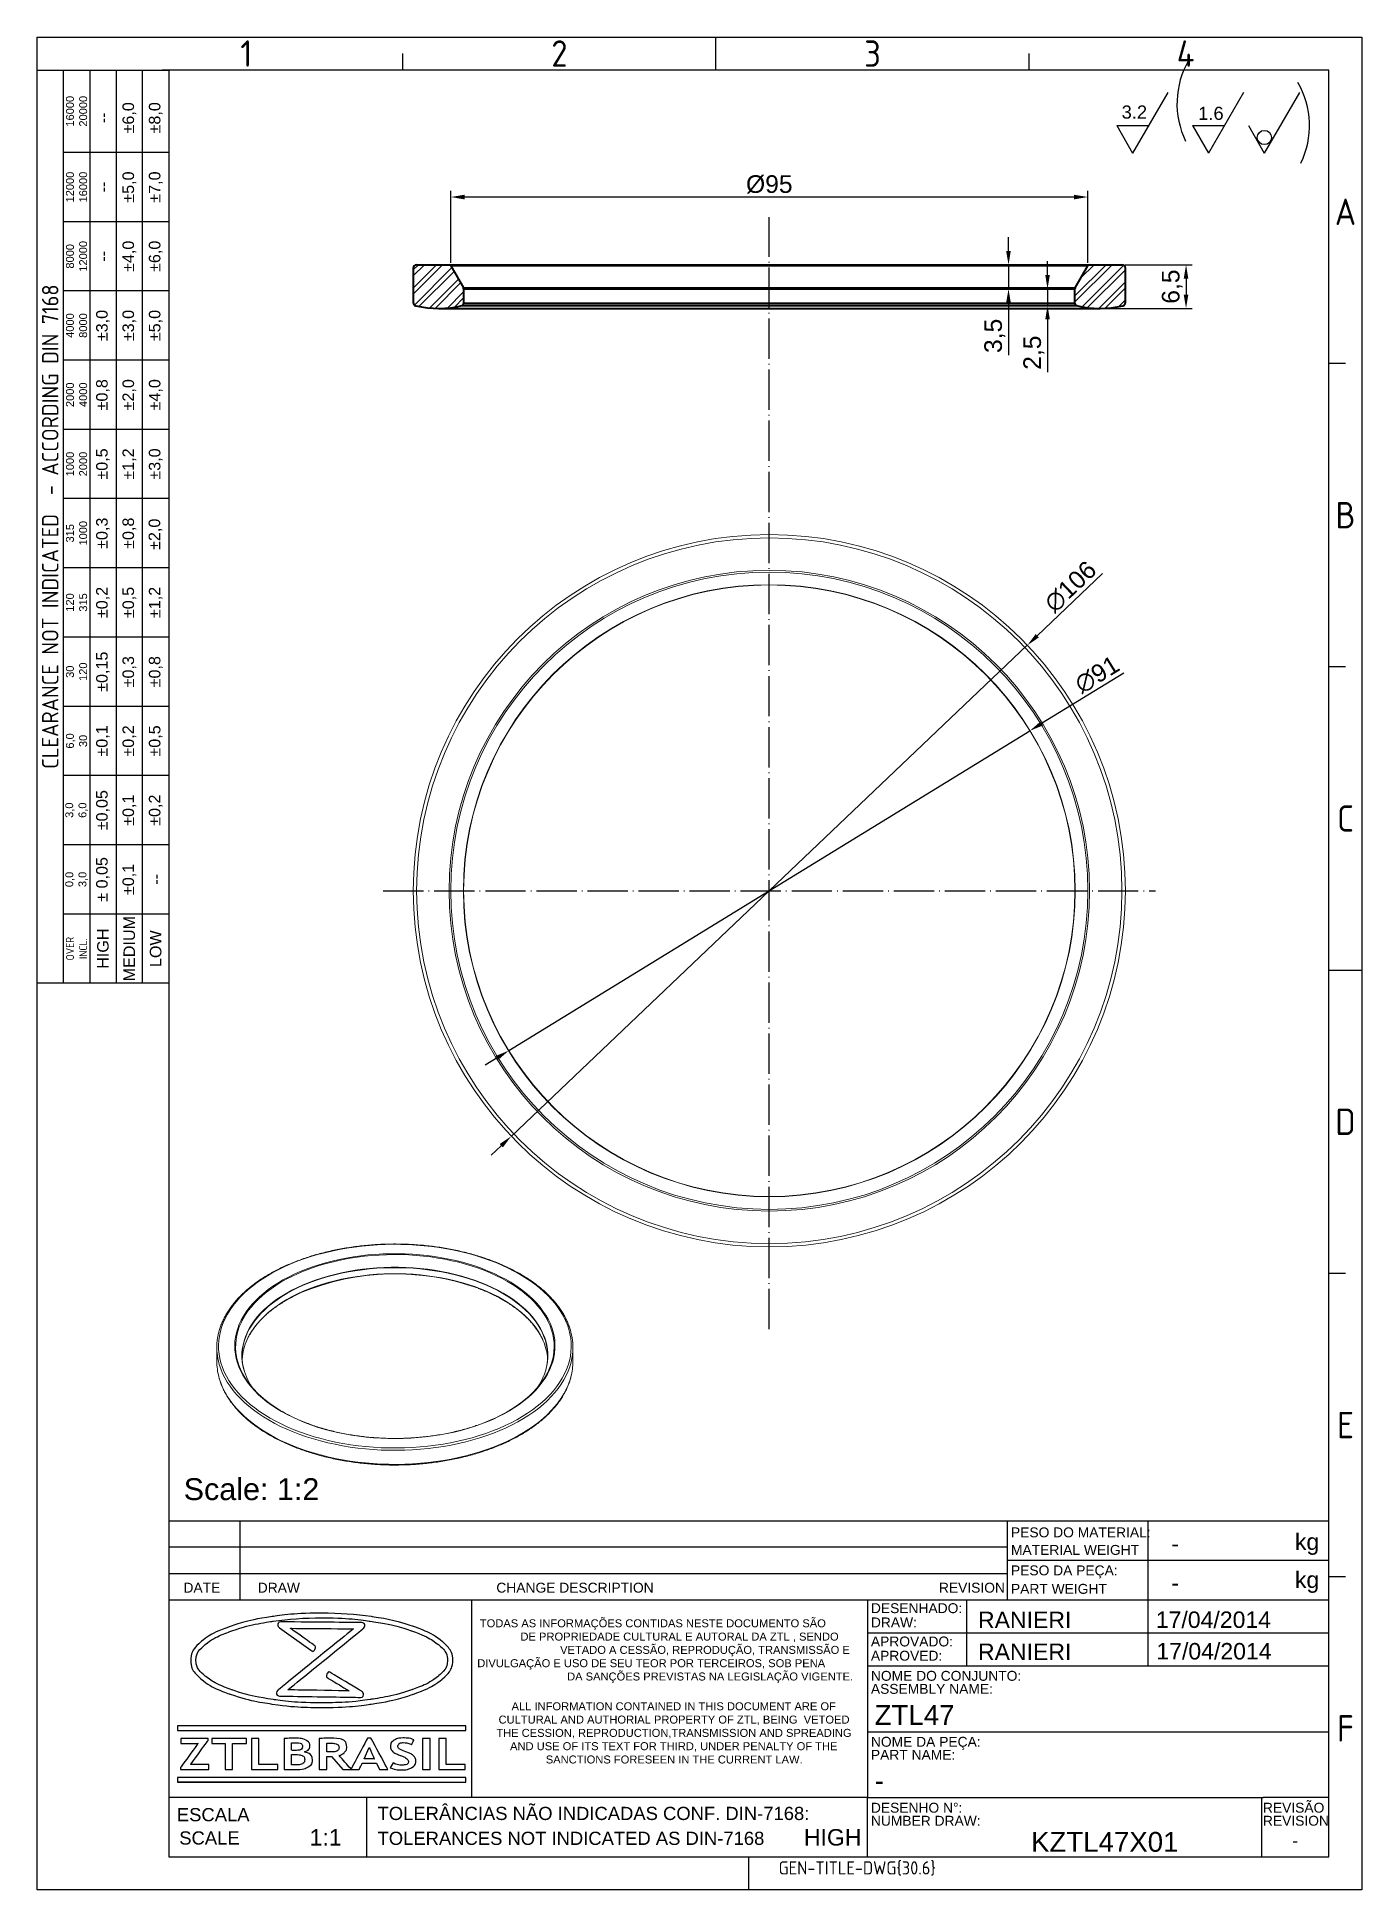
# Model space of a CAD drawing. Header units: millimetres. Extents: x 4337 to 4534, y 1258 to 1534.
import ezdxf
from ezdxf.enums import TextEntityAlignment as Align

# ---------------------------------------------------------------- set-up
doc = ezdxf.new("R2010")
doc.units = ezdxf.units.MM
doc.linetypes.add('ACAD_ISO02W100', pattern=[15, 12, -3])
doc.linetypes.add('ACAD_ISO04W100', pattern=[30, 24, -3, 0, -3])
for name, color, linetype, lineweight in [('AM_0', 7, 'Continuous', 40), ('AM_4', 1, 'ACAD_ISO04W100', 25), ('AM_5', 5, 'Continuous', 25), ('AM_8', 40, 'ACAD_ISO02W100', 35)]:
    doc.layers.add(name, color=color, linetype=linetype, lineweight=lineweight)
doc.layers.add('Camada 1', color=7, linetype='Continuous')
doc.styles.add('ACISOTS', font='isocp.shx', dxfattribs={"height": 1})
doc.styles.get("Standard").update_dxf_attribs({"font": 'arial.ttf'})
doc.dimstyles.new('ISO-25', dxfattribs={"dimscale": 0.75, "dimtxt": 3.5, "dimasz": 2.75, "dimexe": 1.25, "dimexo": 0.625, "dimtad": 1, "dimtxsty": 'Standard', "dimcen": 2.5, "dimadec": 0, "dimazin": 0, "dimtfac": 1, "dimtmove": 0, "dimatfit": 3, "dimfxl": 1, "dimarcsym": 0})

msp = doc.modelspace()

# ---------------------------------------------------------------- texts
at = {"color": 135, "lineweight": 25, "style": 'ACISOTS'}
for s, p in [('1', (4367.781, 1531.393)), ('2', (4414.389, 1531.393)), ('3', (4460.997, 1531.393)), ('4', (4507.606, 1531.393)), ('A', (4531.4, 1507.843)), ('B', (4531.4, 1462.707)), ('C', (4531.4, 1417.571)), ('D', (4531.4, 1372.434)), ('E', (4531.4, 1327.298)), ('F', (4531.4, 1282.161))]:
    msp.add_text(s, height=3.925, dxfattribs=at).set_placement(p, align=Align.MIDDLE)
for s, height, p in [('PESO DO MATERIAL:', 1.47184, (4481.604, 1310.595)), ('kg', 2.4531, (4523.877, 1308.714)), ('MATERIAL WEIGHT', 1.47184, (4481.604, 1307.988)), ('PESO DA PEÇA:', 1.47184, (4481.604, 1304.938)), ('kg', 2.4531, (4523.877, 1303.054)), ('DATE', 1.4718, (4358.425, 1302.364)), ('DRAW', 1.4718, (4369.482, 1302.364)), ('CHANGE DESCRIPTION', 1.47184, (4404.996, 1302.364)), ('REVISION', 1.4718, (4470.884, 1302.364)), ('PART WEIGHT', 1.47184, (4481.604, 1302.192)), ('DESENHADO:', 1.4718, (4460.755, 1299.314)), ('DRAW:', 1.4718, (4460.755, 1297.196)), ('APROVADO:', 1.4718, (4460.755, 1294.357)), ('APROVED:', 1.4718, (4460.755, 1292.24)), ('NOME DO CONJUNTO:', 1.47184, (4460.755, 1289.245)), ('ASSEMBLY NAME:', 1.47184, (4460.755, 1287.307)), ('NOME DA PEÇA:', 1.47184, (4460.755, 1279.432)), ('PART NAME:', 1.4718, (4460.755, 1277.494)), ('DESENHO N%%d:', 1.47184, (4460.755, 1269.62)), ('REVISÃO', 1.4718, (4519.112, 1269.62)), ('ESCALA', 1.9625, (4357.441, 1268.343)), ('TOLERÂNCIAS NÃO INDICADAS CONF. DIN-7168:', 1.96246, (4387.313, 1268.526)), ('NUMBER DRAW:', 1.47184, (4460.755, 1267.682)), ('REVISION', 1.4718, (4519.112, 1267.682)), ('SCALE', 1.9625, (4357.795, 1264.876)), ('TOLERANCES NOT INDICATED AS DIN-7168', 1.96246, (4387.313, 1264.822))]:
    msp.add_text(s, height=height).set_placement(p)
at = {"color": 135, "lineweight": 25, "attachment_point": 5, "rotation": 90}
for s, insert, char_height, width in [('16000\\P20000', (4342.514, 1522.807), 1.1775, 12.26534), ('--', (4346.439, 1521.826), 1.7171, 10.30289), ('±6,0', (4350.364, 1521.826), 1.7171, 10.30289), ('±8,0', (4354.289, 1521.826), 1.7171, 10.30289), ('12000\\P16000', (4342.514, 1511.523), 1.1775, 10.30289), ('±5,0', (4350.364, 1511.523), 1.7171, 10.30289), ('±7,0', (4354.289, 1511.523), 1.7171, 10.30289), ('--', (4346.439, 1511.523), 1.7171, 10.30289), ('8000\\P12000', (4342.514, 1501.22), 1.1775, 10.30289), ('±4,0', (4350.364, 1501.22), 1.7171, 10.30289), ('±6,0', (4354.289, 1501.22), 1.7171, 10.30289), ('--', (4346.439, 1501.22), 1.7171, 10.30289), ('{\\Fisocp.shx|c0;CLEARANCE NOT INDICATED  - ACCORDING DIN 7168}', (4338.589, 1460.99), 2.45307, 135.90001), ('4000\\P8000', (4342.514, 1490.917), 1.1775, 10.30289), ('±3,0', (4346.439, 1490.917), 1.7171, 10.30289), ('±3,0', (4350.364, 1490.917), 1.7171, 10.30289), ('±5,0', (4354.289, 1490.917), 1.7171, 10.30289), ('2000\\P4000', (4342.514, 1480.614), 1.1775, 10.30289), ('±0,8', (4346.439, 1480.614), 1.7171, 10.30289), ('±2,0', (4350.364, 1480.614), 1.7171, 10.30289), ('±4,0', (4354.289, 1480.614), 1.7171, 10.30289), ('±0,5', (4346.439, 1470.311), 1.7171, 10.30289), ('±1,2', (4350.364, 1470.311), 1.7171, 10.30289), ('±3,0', (4354.289, 1470.311), 1.7171, 10.30289), ('1000\\P2000', (4342.514, 1470.311), 1.1775, 10.30289), ('315\\P1000', (4342.514, 1460.009), 1.1775, 10.30289), ('±0,3', (4346.439, 1460.009), 1.7171, 10.30289), ('±0,8', (4350.364, 1460.009), 1.7171, 10.30289), ('±2,0', (4354.256, 1459.854), 1.7171, 10.30289), ('120\\P315', (4342.514, 1449.706), 1.1775, 10.30289), ('±0,2', (4346.439, 1449.706), 1.7171, 10.30289), ('±0,5', (4350.364, 1449.706), 1.7171, 10.30289), ('±1,2', (4354.289, 1449.706), 1.7171, 10.30289), ('±0,15', (4346.439, 1439.403), 1.7171, 10.30289), ('30\\P120', (4342.514, 1439.403), 1.1775, 10.30289), ('±0,3', (4350.364, 1439.403), 1.7171, 10.30289), ('±0,8', (4354.289, 1439.403), 1.7171, 10.30289), ('±0,1', (4346.439, 1429.1), 1.7171, 10.30289), ('±0,2', (4350.364, 1429.1), 1.7171, 10.30289), ('±0,5', (4354.289, 1429.1), 1.7171, 10.30289), ('6,0\\P30', (4342.514, 1429.1), 1.1775, 10.30289), ('±0,05', (4346.439, 1418.797), 1.7171, 10.30289), ('±0,1', (4350.364, 1418.797), 1.7171, 10.30289), ('±0,2', (4354.289, 1418.797), 1.7171, 10.30289), ('3,0\\P6,0', (4342.514, 1418.797), 1.1775, 10.30289), ('± 0,05', (4346.439, 1408.494), 1.7171, 10.30289), ('0,0\\P3,0', (4342.514, 1408.494), 1.1775, 10.30289), ('\\pt4.79529;±0,1', (4350.364, 1408.494), 1.71715, 10.30289), ('--', (4354.289, 1408.494), 1.7171, 10.30289), ('HIGH', (4346.439, 1398.191), 1.7171, 10.30289), ('MEDIUM', (4350.364, 1398.191), 1.7171, 10.30289), ('LOW', (4354.289, 1398.191), 1.7171, 10.30289), ('{\\Fisocp.shx|c0;OVER\\PINCL.}', (4342.514, 1398.191), 1.17747, 10.30289)]:
    msp.add_mtext(s, dxfattribs=dict(at, insert=insert, char_height=char_height, width=width))
at = {"ltscale": 0.25, "insert": (4358.457, 1319.386), "char_height": 3.25, "attachment_point": 1}
msp.add_mtext_dynamic_manual_height_columns('Scale: 1:2', width=26.74894, gutter_width=12.5, heights=[0], dxfattribs=at)
at = {"linetype": 'Continuous', "char_height": 1.18729, "attachment_point": 1}
for s, width, gutter_width, heights, insert in [('\\pi1.3835;TODAS AS INFORMAÇÕES CONTIDAS NESTE DOCUMENTO SÃO \\P\\pi7.4287;DE PROPRIEDADE CULTURAL E AUTORAL DA ZTL , SENDO \\P\\pi13.334;VETADO A CESSÃO, REPRODUÇÃO, TRANSMISSÃO E \\P\\pi0.99825;DIVULGAÇÃO E USO DE SEU TEOR POR TERCEIROS, SOB PENA \\P\\pi14.37;DA SANÇÕES PREVISTAS NA LEGISLAÇÃO VIGENTE.', 57.54943, 0, [13.028], (4401.157, 1298.395)), ('\\pi2.5421;ALL INFORMATION CONTAINED IN THIS DOCUMENT ARE OF \\P\\pi0.60571;CULTURAL AND AUTHORIAL PROPERTY OF ZTL, BEING  VETOED \\P\\pi0.27001;THE CESSION, REPRODUCTION,TRANSMISSION AND SPREADING \\P\\pi2.3178;AND USE OF ITS TEXT FOR THIRD, UNDER PENALTY OF THE \\P\\pi7.6351;SANCTIONS FORESEEN IN THE CURRENT LAW.', 53.29567, 12.5, [0], (4404.722, 1286.044))]:
    msp.add_mtext_dynamic_manual_height_columns(s, width=width, gutter_width=gutter_width, heights=heights, dxfattribs=dict(at, insert=insert))
for p in [(4505.458, 1309.662), (4505.458, 1303.824)]:
    msp.add_attdef('-', text='', height=2.453).set_placement(p, align=Align.MIDDLE_LEFT)
for tag, p, height in [('RANIERI', (4476.7, 1297.081), 2.453), ('17/04/2014', (4503.17, 1297.109), 2.453), ('RANIERI', (4476.698, 1292.333), 2.453), ('17/04/2014', (4503.248, 1292.415), 2.453), ('ZTL47', (4461.31, 1282.676), 2.944), ('-', (4461.31, 1272.938), 2.944), ('KZTL47X01', (4484.591, 1263.805), 2.944)]:
    msp.add_attdef(tag, p, '', height=height)
for tag, height, p in [('1:1', 2.453, (4379.581, 1265.949)), ('HIGH', 2.453, (4455.069, 1265.949)), ('-', 1.919, (4523.902, 1265.47))]:
    msp.add_attdef(tag, text='', height=height).set_placement(p, align=Align.MIDDLE_CENTER)
at = {"color": 135, "style": 'ACISOTS'}
msp.add_attdef('GEN-TITLE-DWG{30.6}', (4447.018, 1260.423), '', height=1.962, dxfattribs=at)
at = {"layer": 'AM_5', "char_height": 1.9519, "attachment_point": 1}
for s, insert in [('3.2', (4498.076, 1523.661)), ('1.6', (4509.476, 1523.473))]:
    msp.add_mtext_dynamic_manual_height_columns(s, width=18.23779, gutter_width=12.5, heights=[0], dxfattribs=dict(at, insert=insert))

# ---------------------------------------------------------------- blocks, each defined once
blk = doc.blocks.new('*D54')
at = {"layer": 'AM_5', "color": 0, "lineweight": -2, "ltscale": 0.25, "transparency": 16777216}
for p, q in [((4495.25, 1454.01), (4485.53, 1444.76)), ((4407.23, 1370.29), (4484.04, 1443.34)), ((4405.74, 1368.87), (4404.24, 1367.45))]:
    blk.add_line(p, q, dxfattribs=at)
at = {"layer": 'AM_5', "color": 0, "ltscale": 0.25, "transparency": 16777216}
for points in [[(4485.29, 1445.01), (4485.77, 1444.51), (4484.04, 1443.34)], [(4405.5, 1369.12), (4405.97, 1368.62), (4407.23, 1370.29)]]:
    blk.add_solid(points, dxfattribs=at)
at = {"layer": 'Defpoints', "color": 0, "ltscale": 0.25, "transparency": 16777216}
for p in [(4484.04, 1443.34), (4407.23, 1370.29)]:
    blk.add_point(p, dxfattribs=at)
at = {"layer": 'AM_5', "color": 0, "ltscale": 0.25, "transparency": 16777216, "insert": (4490.47, 1452.06), "char_height": 2.625, "attachment_point": 5, "rotation": 43.5661}
blk.add_mtext('∅106', dxfattribs=at)
blk = doc.blocks.new('*D55')
at = {"layer": 'AM_5', "color": 0, "lineweight": -2, "ltscale": 0.25, "transparency": 16777216}
for p, q in [((4498.42, 1439.21), (4486.17, 1431.69)), ((4406.85, 1383.02), (4484.41, 1430.61)), ((4405.1, 1381.94), (4403.34, 1380.86))]:
    blk.add_line(p, q, dxfattribs=at)
at = {"layer": 'AM_5', "color": 0, "ltscale": 0.25, "transparency": 16777216}
for points in [[(4485.99, 1431.99), (4486.35, 1431.4), (4484.41, 1430.61)], [(4404.92, 1382.23), (4405.28, 1381.64), (4406.85, 1383.02)]]:
    blk.add_solid(points, dxfattribs=at)
at = {"layer": 'Defpoints', "color": 0, "ltscale": 0.25, "transparency": 16777216}
for p in [(4484.41, 1430.61), (4406.85, 1383.02)]:
    blk.add_point(p, dxfattribs=at)
at = {"layer": 'AM_5', "color": 0, "ltscale": 0.25, "transparency": 16777216, "insert": (4494.43, 1438.97), "char_height": 2.625, "attachment_point": 5, "rotation": 31.5384}
blk.add_mtext('∅91', dxfattribs=at)
blk = doc.blocks.new('*D56')
at = {"layer": 'AM_5', "color": 0, "lineweight": -2, "ltscale": 0.25, "transparency": 16777216}
for p, q in [((4398.22, 1500.27), (4398.22, 1510.98)), ((4493.04, 1500.27), (4493.04, 1510.98)), ((4490.98, 1510.04), (4400.28, 1510.04))]:
    blk.add_line(p, q, dxfattribs=at)
at = {"layer": 'AM_5', "color": 0, "ltscale": 0.25, "transparency": 16777216}
for points in [[(4400.28, 1510.38), (4400.28, 1509.69), (4398.22, 1510.04)], [(4490.98, 1510.38), (4490.98, 1509.69), (4493.04, 1510.04)]]:
    blk.add_solid(points, dxfattribs=at)
at = {"layer": 'Defpoints', "color": 0, "ltscale": 0.25, "transparency": 16777216}
for p in [(4398.22, 1510.04), (4398.22, 1499.8), (4493.04, 1499.8)]:
    blk.add_point(p, dxfattribs=at)
at = {"layer": 'AM_5', "color": 0, "ltscale": 0.25, "transparency": 16777216, "insert": (4445.63, 1511.92), "char_height": 2.625, "attachment_point": 5}
blk.add_mtext('%%C95', dxfattribs=at)
blk = doc.blocks.new('*D57')
at = {"layer": 'AM_5', "color": 0, "lineweight": -2, "ltscale": 0.25, "transparency": 16777216}
for p, q in [((4481.24, 1502.02), (4481.24, 1504.08)), ((4480.77, 1499.95), (4480.3, 1499.95)), ((4481.24, 1499.95), (4481.24, 1496.37)), ((4480.77, 1496.37), (4480.3, 1496.37)), ((4481.24, 1494.31), (4481.24, 1486.51))]:
    blk.add_line(p, q, dxfattribs=at)
at = {"layer": 'AM_5', "color": 0, "ltscale": 0.25, "transparency": 16777216}
for points in [[(4480.89, 1502.02), (4481.58, 1502.02), (4481.24, 1499.95)], [(4480.89, 1494.31), (4481.58, 1494.31), (4481.24, 1496.37)]]:
    blk.add_solid(points, dxfattribs=at)
at = {"layer": 'Defpoints', "color": 0, "ltscale": 0.25, "transparency": 16777216}
for p in [(4481.24, 1499.95), (4481.24, 1496.37), (4481.24, 1496.37)]:
    blk.add_point(p, dxfattribs=at)
at = {"layer": 'AM_5', "color": 0, "ltscale": 0.25, "transparency": 16777216, "insert": (4479.19, 1489.38), "char_height": 2.625, "attachment_point": 5, "rotation": 90}
blk.add_mtext('3,5', dxfattribs=at)
blk = doc.blocks.new('*D58')
at = {"layer": 'AM_5', "color": 0, "lineweight": -2, "ltscale": 0.25, "transparency": 16777216}
for p, q in [((4487.05, 1498.44), (4487.05, 1500.5)), ((4490.66, 1496.37), (4486.11, 1496.37)), ((4487.05, 1496.37), (4487.05, 1493.89)), ((4490.73, 1493.89), (4486.11, 1493.89)), ((4487.05, 1491.83), (4487.05, 1483.99))]:
    blk.add_line(p, q, dxfattribs=at)
at = {"layer": 'AM_5', "color": 0, "ltscale": 0.25, "transparency": 16777216}
for points in [[(4486.71, 1498.44), (4487.39, 1498.44), (4487.05, 1496.37)], [(4486.71, 1491.83), (4487.39, 1491.83), (4487.05, 1493.89)]]:
    blk.add_solid(points, dxfattribs=at)
at = {"layer": 'Defpoints', "color": 0, "ltscale": 0.25, "transparency": 16777216}
for p in [(4491.13, 1496.37), (4487.05, 1493.89), (4491.2, 1493.89)]:
    blk.add_point(p, dxfattribs=at)
at = {"layer": 'AM_5', "color": 0, "ltscale": 0.25, "transparency": 16777216, "insert": (4485, 1486.88), "char_height": 2.625, "attachment_point": 5, "rotation": 90}
blk.add_mtext('2,5', dxfattribs=at)
blk = doc.blocks.new('*D59')
at = {"layer": 'AM_5', "color": 0, "lineweight": -2, "ltscale": 0.25, "transparency": 16777216}
for p, q in [((4498.6, 1499.95), (4508.6, 1499.95)), ((4507.67, 1497.89), (4507.67, 1495.52)), ((4495.35, 1493.46), (4508.6, 1493.46))]:
    blk.add_line(p, q, dxfattribs=at)
at = {"layer": 'AM_5', "color": 0, "ltscale": 0.25, "transparency": 16777216}
for points in [[(4507.32, 1497.89), (4508.01, 1497.89), (4507.67, 1499.95)], [(4507.32, 1495.52), (4508.01, 1495.52), (4507.67, 1493.46)]]:
    blk.add_solid(points, dxfattribs=at)
at = {"layer": 'Defpoints', "color": 0, "ltscale": 0.25, "transparency": 16777216}
for p in [(4498.13, 1499.95), (4494.88, 1493.46), (4507.67, 1493.46)]:
    blk.add_point(p, dxfattribs=at)
at = {"layer": 'AM_5', "color": 0, "ltscale": 0.25, "transparency": 16777216, "insert": (4505.62, 1496.71), "char_height": 2.625, "attachment_point": 5, "rotation": 90}
blk.add_mtext('6,5', dxfattribs=at)

# ---------------------------------------------------------------- dimensions: what is measured, and where the dimension line sits
at = {"layer": 'AM_5', "ltscale": 0.25}
dim = msp.add_linear_dim(base=(4398.222, 1510.038), p1=(4493.043, 1499.803), p2=(4398.222, 1499.803), text='%%C95', dimstyle='ISO-25', dxfattribs=at)
dim.commit()
dim.dimension.update_dxf_attribs({"geometry": '*D56', "text_midpoint": (4445.633, 1511.921)})
for base, p1, p2, text, picture, middle in [((4481.235, 1496.374), (4481.235, 1499.954), (4481.235, 1496.374), '3,5', '*D57', (4479.189, 1489.382)), ((4487.05, 1493.895), (4491.133, 1496.374), (4491.196, 1493.895), '2,5', '*D58', (4485.004, 1486.879)), ((4507.667, 1493.459), (4498.133, 1499.954), (4494.883, 1493.459), '6,5', '*D59', (4505.621, 1496.707))]:
    dim = msp.add_linear_dim(base=base, p1=p1, p2=p2, angle=90, text=text, dimstyle='ISO-25', dxfattribs=at)
    dim.commit()
    dim.dimension.update_dxf_attribs({"geometry": picture, "text_midpoint": middle})
for p1, p2, picture, middle in [((4407.23, 1370.288), (4484.035, 1443.342), '*D54', (4491.772, 1450.701)), ((4406.853, 1383.015), (4484.412, 1430.615), '*D55', (4495.414, 1437.367))]:
    dim = msp.add_diameter_dim_2p(p1=p1, p2=p2, dimstyle='ISO-25', dxfattribs=at)
    dim.commit()
    dim.dimension.update_dxf_attribs({"geometry": picture, "text_midpoint": middle, "dimtype": 163})

# ---------------------------------------------------------------- hatches: boundary and pattern name
at = {"layer": 'AM_5', "ltscale": 0.25}
h = msp.add_hatch(dxfattribs=at)
h.set_pattern_fill('ANSI32', color=256, scale=0.2)
h.paths.add_polyline_path([(4398.219, 1499.803, 0.2691426), (4397.958, 1499.954), (4393.133, 1499.954, 0.4142136), (4392.633, 1499.454), (4392.633, 1494.343, 0.3469659), (4393.016, 1493.857, 0.1208315), (4399.906, 1493.895, 0.3438442), (4400.133, 1494.186), (4400.133, 1496.374, 0.1305202), (4400.093, 1496.523)])
h.paths.add_polyline_path([(4498.633, 1499.454, 0.4142136), (4498.133, 1499.954), (4493.307, 1499.954, 0.2691426), (4493.046, 1499.803), (4491.172, 1496.523, 0.1305202), (4491.133, 1496.374), (4491.133, 1494.186, 0.3438442), (4491.359, 1493.895, 0.1208315), (4498.249, 1493.857, 0.3469659), (4498.633, 1494.343)])

# ---------------------------------------------------------------- linework, layer by layer
at = {"color": 135, "lineweight": 25}
for p, q in [((4336.627, 1258.121), (4336.627, 1533.846)), ((4336.627, 1533.846), (4533.853, 1533.846)), ((4437.693, 1528.94), (4437.693, 1533.846)), ((4533.853, 1533.846), (4533.853, 1258.121)), ((4391.085, 1528.94), (4391.085, 1531.393)), ((4484.301, 1528.94), (4484.301, 1531.393)), ((4340.552, 1393.04), (4340.552, 1528.94)), ((4344.476, 1528.94), (4344.476, 1393.04)), ((4348.401, 1528.94), (4348.401, 1393.04)), ((4352.326, 1393.04), (4352.326, 1528.94)), ((4356.251, 1516.674), (4340.552, 1516.674)), ((4356.251, 1506.372), (4340.552, 1506.372)), ((4356.251, 1496.069), (4340.552, 1496.069)), ((4356.251, 1485.766), (4340.552, 1485.766)), ((4531.4, 1485.275), (4528.947, 1485.275)), ((4356.251, 1475.463), (4340.552, 1475.463)), ((4356.251, 1465.16), (4340.552, 1465.16)), ((4356.251, 1454.857), (4340.552, 1454.857)), ((4356.251, 1444.554), (4340.552, 1444.554)), ((4531.4, 1440.139), (4528.947, 1440.139)), ((4356.251, 1434.251), (4340.552, 1434.251)), ((4356.251, 1423.948), (4340.552, 1423.948)), ((4356.251, 1413.646), (4340.552, 1413.646)), ((4356.251, 1403.343), (4340.552, 1403.343)), ((4528.947, 1395.002), (4533.853, 1395.002)), ((4531.4, 1349.866), (4528.947, 1349.866)), ((4531.4, 1304.729), (4528.947, 1304.729)), ((4442.599, 1258.121), (4442.599, 1263.027)), ((4533.853, 1258.121), (4336.627, 1258.121))]:
    msp.add_line(p, q, dxfattribs=at)
for p, q in [((4528.947, 1528.94), (4355.27, 1528.94)), ((4356.251, 1528.94), (4356.251, 1263.027)), ((4528.947, 1263.027), (4528.947, 1528.94)), ((4356.251, 1313.07), (4528.947, 1313.07)), ((4356.251, 1313.07), (4356.251, 1263.027)), ((4356.251, 1313.07), (4481.11, 1313.07)), ((4366.852, 1301.295), (4366.852, 1313.07)), ((4481.11, 1301.295), (4481.11, 1313.07)), ((4501.963, 1313.07), (4501.963, 1307.182)), ((4528.947, 1263.027), (4528.947, 1313.07)), ((4481.11, 1309.145), (4356.251, 1309.145)), ((4481.11, 1307.182), (4528.947, 1307.182)), ((4501.963, 1307.182), (4501.963, 1301.295)), ((4356.251, 1305.22), (4481.11, 1305.22)), ((4356.251, 1301.295), (4460.261, 1301.295)), ((4401.322, 1301.295), (4401.322, 1271.858)), ((4460.261, 1301.295), (4460.261, 1282.652)), ((4460.261, 1301.295), (4528.947, 1301.295)), ((4474.98, 1301.295), (4474.98, 1291.483)), ((4501.963, 1301.295), (4501.963, 1291.483)), ((4460.261, 1296.389), (4528.947, 1296.389)), ((4460.261, 1291.483), (4528.947, 1291.483)), ((4460.261, 1282.652), (4460.261, 1271.858)), ((4460.261, 1281.67), (4528.947, 1281.67)), ((4460.261, 1271.858), (4356.251, 1271.858)), ((4385.688, 1271.858), (4385.688, 1263.027)), ((4460.261, 1263.027), (4460.261, 1271.858)), ((4460.261, 1271.858), (4519.135, 1271.858)), ((4518.893, 1271.858), (4518.893, 1263.027)), ((4528.947, 1271.858), (4519.135, 1271.858)), ((4356.251, 1263.027), (4528.947, 1263.027)), ((4356.251, 1263.027), (4528.947, 1263.027))]:
    msp.add_line(p, q)
at = {"color": 7, "linetype": 'Continuous', "lineweight": 15}
for p, q in [((4363.394, 1338.839), (4363.394, 1336.752)), ((4416.394, 1336.752), (4416.394, 1338.839))]:
    msp.add_line(p, q, dxfattribs=at)
at = {"color": 135, "lineweight": 25}
msp.add_lwpolyline([(4356.251, 1528.94), (4356.251, 1393.04), (4336.627, 1393.04), (4336.627, 1528.94)], close=True, dxfattribs=at)
at = {"color": 7, "linetype": 'Continuous', "lineweight": 15, "flags": 128}
for points in [[(4371.333, 1328.328), (4372.172, 1327.864), (4373.046, 1327.423), (4373.953, 1327.004), (4374.891, 1326.608), (4375.858, 1326.238), (4376.853, 1325.892), (4377.874, 1325.572), (4378.918, 1325.278), (4379.983, 1325.011), (4381.068, 1324.772), (4382.17, 1324.56), (4383.288, 1324.377), (4384.418, 1324.223), (4385.559, 1324.097), (4386.708, 1324.001), (4387.864, 1323.935), (4389.023, 1323.898), (4390.185, 1323.89), (4391.345, 1323.912), (4392.503, 1323.964), (4393.656, 1324.046), (4394.802, 1324.156), (4395.938, 1324.296), (4397.062, 1324.465), (4398.172, 1324.662), (4399.265, 1324.888), (4400.341, 1325.141), (4401.396, 1325.421), (4402.428, 1325.728), (4403.436, 1326.061), (4404.418, 1326.42), (4405.371, 1326.803), (4406.293, 1327.21), (4407.184, 1327.641), (4408.041, 1328.093), (4408.862, 1328.567), (4409.646, 1329.062), (4410.392, 1329.576), (4411.097, 1330.109), (4411.761, 1330.659), (4412.382, 1331.226), (4412.959, 1331.807), (4413.491, 1332.403), (4413.976, 1333.012), (4414.415, 1333.633), (4414.805, 1334.265), (4415.147, 1334.906), (4415.439, 1335.554), (4415.682, 1336.21), (4415.873, 1336.871), (4416.014, 1337.537), (4416.104, 1338.205), (4416.143, 1338.875), (4416.13, 1339.546), (4416.066, 1340.215), (4415.95, 1340.882), (4415.784, 1341.546), (4415.567, 1342.205), (4415.299, 1342.857), (4414.982, 1343.502), (4414.616, 1344.138), (4414.201, 1344.765), (4413.739, 1345.38), (4413.23, 1345.982), (4412.676, 1346.572), (4412.077, 1347.146), (4411.434, 1347.704), (4410.749, 1348.246), (4410.024, 1348.769), (4409.259, 1349.274), (4408.456, 1349.758), (4407.617, 1350.222), (4406.743, 1350.664), (4405.836, 1351.082), (4404.898, 1351.478), (4403.93, 1351.849), (4402.935, 1352.195), (4401.915, 1352.515), (4400.871, 1352.808), (4399.805, 1353.075), (4398.721, 1353.315), (4397.618, 1353.526), (4396.501, 1353.709), (4395.371, 1353.863), (4394.23, 1353.989), (4393.081, 1354.085), (4391.925, 1354.151), (4390.765, 1354.189), (4389.604, 1354.196), (4388.443, 1354.174), (4387.285, 1354.122), (4386.132, 1354.04), (4384.987, 1353.93), (4383.851, 1353.79), (4382.727, 1353.621), (4381.617, 1353.424), (4380.523, 1353.198), (4379.448, 1352.945), (4378.393, 1352.665), (4377.36, 1352.358), (4376.352, 1352.025), (4375.371, 1351.666), (4374.418, 1351.283), (4373.495, 1350.876), (4372.605, 1350.446), (4371.748, 1349.993), (4370.927, 1349.519), (4370.143, 1349.024), (4369.397, 1348.51), (4368.692, 1347.977), (4368.028, 1347.427), (4367.407, 1346.861), (4366.83, 1346.279), (4366.298, 1345.683), (4365.813, 1345.074), (4365.374, 1344.453), (4364.983, 1343.821), (4364.642, 1343.181), (4364.349, 1342.532), (4364.107, 1341.876), (4363.915, 1341.215), (4363.774, 1340.549), (4363.684, 1339.881), (4363.646, 1339.211), (4363.659, 1338.54), (4363.723, 1337.871), (4363.838, 1337.204), (4364.005, 1336.54), (4364.222, 1335.881), (4364.489, 1335.229), (4364.806, 1334.584), (4365.173, 1333.948), (4365.587, 1333.321), (4366.049, 1332.706), (4366.558, 1332.104), (4367.113, 1331.515), (4367.712, 1330.94), (4368.355, 1330.382), (4369.039, 1329.84), (4369.765, 1329.317), (4370.53, 1328.812), (4371.333, 1328.328)], [(4373.039, 1329.313), (4372.273, 1329.776), (4371.545, 1330.259), (4370.857, 1330.762), (4370.21, 1331.282), (4369.606, 1331.819), (4369.046, 1332.372), (4368.531, 1332.939), (4368.062, 1333.519), (4367.641, 1334.112), (4367.267, 1334.715), (4366.943, 1335.327), (4366.668, 1335.948), (4366.444, 1336.575), (4366.27, 1337.207), (4366.148, 1337.844), (4366.077, 1338.483), (4366.058, 1339.123), (4366.09, 1339.763), (4366.174, 1340.402), (4366.309, 1341.037), (4366.495, 1341.669), (4366.732, 1342.294), (4367.019, 1342.913), (4367.356, 1343.523), (4367.741, 1344.124), (4368.175, 1344.713), (4368.655, 1345.29), (4369.182, 1345.854), (4369.753, 1346.403), (4370.368, 1346.936), (4371.025, 1347.452), (4371.724, 1347.95), (4372.461, 1348.428), (4373.236, 1348.886), (4374.048, 1349.323), (4374.893, 1349.737), (4375.771, 1350.129), (4376.68, 1350.496), (4377.617, 1350.838), (4378.581, 1351.155), (4379.57, 1351.446), (4380.58, 1351.71), (4381.611, 1351.946), (4382.66, 1352.155), (4383.725, 1352.335), (4384.803, 1352.486), (4385.892, 1352.609), (4386.989, 1352.701), (4388.093, 1352.765), (4389.201, 1352.798), (4390.31, 1352.802), (4391.419, 1352.776), (4392.524, 1352.72), (4393.623, 1352.634), (4394.715, 1352.52), (4395.795, 1352.376), (4396.864, 1352.203), (4397.917, 1352.001), (4398.952, 1351.772), (4399.968, 1351.515), (4400.963, 1351.231), (4401.933, 1350.92), (4402.877, 1350.584), (4403.793, 1350.223), (4404.679, 1349.837), (4405.533, 1349.429), (4406.353, 1348.997), (4407.137, 1348.544), (4407.884, 1348.071), (4408.592, 1347.578), (4409.26, 1347.067), (4409.886, 1346.538), (4410.468, 1345.993), (4411.006, 1345.433), (4411.498, 1344.859), (4411.943, 1344.272), (4412.341, 1343.674), (4412.69, 1343.066), (4412.989, 1342.45), (4413.239, 1341.826), (4413.438, 1341.196), (4413.586, 1340.561), (4413.683, 1339.923), (4413.728, 1339.283), (4413.721, 1338.643), (4413.663, 1338.003), (4413.554, 1337.366), (4413.393, 1336.732), (4413.181, 1336.104), (4412.919, 1335.482), (4412.607, 1334.867), (4412.246, 1334.261), (4411.836, 1333.666), (4411.379, 1333.083), (4410.876, 1332.512), (4410.327, 1331.956), (4409.733, 1331.415), (4409.097, 1330.89), (4408.419, 1330.383), (4407.701, 1329.895), (4406.945, 1329.427), (4406.151, 1328.979), (4405.322, 1328.553), (4404.46, 1328.15), (4403.567, 1327.771), (4402.643, 1327.416), (4401.693, 1327.086), (4400.716, 1326.782), (4399.716, 1326.505), (4398.695, 1326.254), (4397.655, 1326.032), (4396.598, 1325.838), (4395.526, 1325.672), (4394.443, 1325.535), (4393.349, 1325.428), (4392.248, 1325.349), (4391.142, 1325.301), (4390.033, 1325.282), (4388.924, 1325.294), (4387.817, 1325.335), (4386.714, 1325.405), (4385.619, 1325.505), (4384.532, 1325.635), (4383.457, 1325.793), (4382.397, 1325.981), (4381.352, 1326.196), (4380.326, 1326.44), (4379.32, 1326.71), (4378.338, 1327.008), (4377.38, 1327.331), (4376.45, 1327.68), (4375.549, 1328.053), (4374.679, 1328.45), (4373.841, 1328.871), (4373.039, 1329.313)], [(4366.335, 1337.458), (4366.479, 1336.84), (4366.677, 1336.214), (4366.925, 1335.593), (4367.223, 1334.98), (4367.57, 1334.375), (4367.966, 1333.781), (4368.409, 1333.198), (4368.898, 1332.627), (4369.433, 1332.07), (4370.012, 1331.528), (4370.634, 1331.002), (4371.298, 1330.493), (4372.003, 1330.003), (4372.525, 1329.667)], [(4402.005, 1327.216), (4402.104, 1327.25), (4403.036, 1327.591), (4403.94, 1327.956), (4404.814, 1328.346), (4405.655, 1328.758), (4406.461, 1329.192), (4407.232, 1329.648), (4407.966, 1330.124), (4408.66, 1330.619), (4409.314, 1331.132), (4409.925, 1331.662), (4410.494, 1332.208), (4411.017, 1332.768), (4411.495, 1333.342), (4411.926, 1333.929), (4412.31, 1334.526), (4412.644, 1335.133), (4412.93, 1335.748), (4413.166, 1336.37), (4413.351, 1336.998), (4413.444, 1337.408)]]:
    msp.add_lwpolyline(points, dxfattribs=at)
at = {"color": 8, "linetype": 'Continuous', "lineweight": 15, "flags": 128}
for points in [[(4406.658, 1348.659), (4405.86, 1349.098), (4405.027, 1349.516), (4404.161, 1349.911), (4403.265, 1350.283), (4402.34, 1350.629), (4401.388, 1350.951), (4400.41, 1351.247), (4399.411, 1351.516), (4398.39, 1351.758), (4397.351, 1351.972), (4396.296, 1352.159), (4395.227, 1352.316), (4394.147, 1352.445), (4393.057, 1352.545), (4391.961, 1352.615), (4390.86, 1352.656), (4389.756, 1352.667), (4388.654, 1352.648), (4387.553, 1352.6), (4386.458, 1352.523), (4385.371, 1352.416), (4384.293, 1352.28), (4383.227, 1352.115), (4382.176, 1351.921), (4381.142, 1351.7), (4380.126, 1351.451), (4379.132, 1351.175), (4378.161, 1350.873), (4377.215, 1350.545), (4376.297, 1350.192), (4375.408, 1349.815), (4374.55, 1349.414), (4373.726, 1348.99), (4372.937, 1348.545), (4372.185, 1348.08), (4371.471, 1347.594), (4370.797, 1347.09), (4370.164, 1346.568), (4369.574, 1346.03), (4369.028, 1345.477), (4368.527, 1344.909), (4368.072, 1344.329), (4367.665, 1343.737), (4367.306, 1343.135), (4366.995, 1342.523), (4366.735, 1341.905), (4366.524, 1341.279), (4366.364, 1340.649), (4366.255, 1340.015), (4366.198, 1339.379), (4366.191, 1338.743), (4366.236, 1338.106), (4366.332, 1337.472), (4366.335, 1337.458)], [(4367.27, 1336.158), (4367.183, 1336.705), (4367.131, 1337.33), (4367.131, 1337.955), (4367.183, 1338.58), (4367.286, 1339.203), (4367.44, 1339.822), (4367.645, 1340.436), (4367.9, 1341.044), (4368.206, 1341.645), (4368.56, 1342.236), (4368.963, 1342.817), (4369.413, 1343.386), (4369.91, 1343.942), (4370.452, 1344.484), (4371.038, 1345.01), (4371.666, 1345.52), (4372.336, 1346.011), (4373.046, 1346.484), (4373.794, 1346.937), (4374.578, 1347.369), (4375.397, 1347.779), (4376.249, 1348.165), (4377.132, 1348.528), (4378.043, 1348.866), (4378.982, 1349.179), (4379.945, 1349.466), (4380.931, 1349.726), (4381.937, 1349.958), (4382.961, 1350.163), (4384.001, 1350.339), (4385.054, 1350.487), (4386.118, 1350.605), (4387.191, 1350.694), (4388.27, 1350.754), (4389.352, 1350.783), (4390.436, 1350.783), (4391.519, 1350.754), (4392.598, 1350.694), (4393.67, 1350.605), (4394.734, 1350.487), (4395.788, 1350.339), (4396.827, 1350.163), (4397.852, 1349.958), (4398.858, 1349.726), (4399.843, 1349.466), (4400.807, 1349.179), (4401.745, 1348.866), (4402.657, 1348.528), (4403.54, 1348.165), (4404.392, 1347.779), (4405.211, 1347.369), (4405.995, 1346.937)], [(4412.036, 1340.598), (4411.869, 1340.981), (4411.564, 1341.581), (4411.21, 1342.171), (4410.808, 1342.752), (4410.358, 1343.32), (4409.862, 1343.876), (4409.32, 1344.417), (4408.735, 1344.943), (4408.107, 1345.452), (4407.437, 1345.943), (4406.728, 1346.416), (4405.981, 1346.868), (4405.197, 1347.3), (4404.379, 1347.709), (4403.528, 1348.095), (4402.646, 1348.458), (4401.735, 1348.796), (4400.797, 1349.108), (4399.835, 1349.395), (4398.85, 1349.655), (4397.845, 1349.887), (4396.821, 1350.091), (4395.782, 1350.267), (4394.73, 1350.415), (4393.667, 1350.533), (4392.595, 1350.622), (4391.517, 1350.681), (4390.436, 1350.711), (4389.353, 1350.711), (4388.271, 1350.681), (4387.193, 1350.622), (4386.122, 1350.533), (4385.058, 1350.415), (4384.006, 1350.267), (4382.967, 1350.091), (4381.944, 1349.887), (4380.939, 1349.655), (4379.954, 1349.395), (4378.991, 1349.108), (4378.054, 1348.796), (4377.143, 1348.458), (4376.261, 1348.095), (4375.41, 1347.709), (4374.591, 1347.3), (4373.808, 1346.868), (4373.06, 1346.416), (4372.351, 1345.943), (4371.682, 1345.452), (4371.054, 1344.943), (4370.469, 1344.417), (4369.927, 1343.876), (4369.431, 1343.32), (4368.981, 1342.752), (4368.579, 1342.171), (4368.225, 1341.581), (4367.92, 1340.981), (4367.69, 1340.44)], [(4367.904, 1340.053), (4367.92, 1340.087), (4368.225, 1340.687), (4368.579, 1341.278), (4368.981, 1341.858), (4369.431, 1342.427), (4369.927, 1342.982), (4370.469, 1343.524), (4371.054, 1344.049), (4371.682, 1344.559), (4372.351, 1345.05), (4373.06, 1345.522), (4373.808, 1345.975), (4374.591, 1346.406), (4375.41, 1346.816), (4376.261, 1347.202), (4377.143, 1347.565), (4378.054, 1347.902), (4378.991, 1348.215), (4379.954, 1348.501), (4380.939, 1348.761), (4381.944, 1348.993), (4382.967, 1349.198), (4384.006, 1349.374), (4385.058, 1349.521), (4386.122, 1349.64), (4387.193, 1349.729), (4388.271, 1349.788), (4389.353, 1349.818), (4390.436, 1349.818), (4391.517, 1349.788), (4392.595, 1349.729), (4393.667, 1349.64), (4394.73, 1349.521), (4395.782, 1349.374), (4396.821, 1349.198), (4397.845, 1348.993), (4398.85, 1348.761), (4399.835, 1348.501), (4400.797, 1348.215), (4401.735, 1347.902), (4402.646, 1347.565), (4403.528, 1347.202), (4404.379, 1346.816), (4405.197, 1346.406), (4405.981, 1345.975), (4406.728, 1345.522), (4407.437, 1345.05), (4408.107, 1344.559), (4408.735, 1344.049), (4409.32, 1343.524), (4409.862, 1342.982), (4410.358, 1342.427), (4410.808, 1341.858), (4411.21, 1341.278), (4411.564, 1340.687), (4411.869, 1340.087), (4411.98, 1339.838)], [(4413.444, 1337.408), (4413.485, 1337.63), (4413.569, 1338.265), (4413.601, 1338.902), (4413.581, 1339.539), (4413.511, 1340.174), (4413.389, 1340.807), (4413.217, 1341.436), (4412.994, 1342.06), (4412.72, 1342.677), (4412.398, 1343.286), (4412.027, 1343.886), (4411.607, 1344.475), (4411.141, 1345.052), (4410.629, 1345.616), (4410.072, 1346.166), (4409.471, 1346.7), (4408.827, 1347.218), (4408.143, 1347.717), (4407.419, 1348.198), (4406.658, 1348.659)], [(4405.995, 1346.937), (4406.743, 1346.484), (4407.453, 1346.011), (4408.122, 1345.52), (4408.751, 1345.01), (4409.337, 1344.484), (4409.879, 1343.942), (4410.375, 1343.386), (4410.826, 1342.817), (4411.228, 1342.236), (4411.583, 1341.645), (4411.888, 1341.044), (4412.144, 1340.436), (4412.349, 1339.822), (4412.503, 1339.203), (4412.606, 1338.58), (4412.658, 1337.955), (4412.658, 1337.33), (4412.606, 1336.705), (4412.521, 1336.17)], [(4371.156, 1328.022), (4370.345, 1328.511), (4369.573, 1329.02), (4368.841, 1329.548), (4368.15, 1330.095), (4367.501, 1330.659), (4366.896, 1331.239), (4366.336, 1331.833), (4365.822, 1332.442), (4365.356, 1333.063), (4364.937, 1333.695), (4364.568, 1334.337), (4364.247, 1334.989), (4363.977, 1335.647), (4363.758, 1336.312), (4363.676, 1336.614)], [(4416.119, 1336.639), (4415.927, 1335.979), (4415.683, 1335.317), (4415.387, 1334.662), (4415.042, 1334.015), (4414.648, 1333.378), (4414.206, 1332.751), (4413.715, 1332.136), (4413.178, 1331.534), (4412.596, 1330.947), (4411.969, 1330.375), (4411.299, 1329.82), (4410.587, 1329.282), (4409.834, 1328.763), (4409.043, 1328.263), (4408.214, 1327.785), (4407.349, 1327.328), (4406.45, 1326.893), (4405.518, 1326.482), (4404.556, 1326.096), (4403.565, 1325.734), (4402.548, 1325.397), (4401.505, 1325.087), (4400.44, 1324.804), (4399.355, 1324.549), (4398.25, 1324.321), (4397.13, 1324.122), (4395.995, 1323.952), (4394.848, 1323.811), (4393.692, 1323.699), (4392.528, 1323.617), (4391.359, 1323.564), (4390.187, 1323.542), (4389.015, 1323.549), (4387.844, 1323.587), (4386.678, 1323.654), (4385.517, 1323.751), (4384.366, 1323.877), (4383.225, 1324.033), (4382.097, 1324.218), (4380.984, 1324.432), (4379.889, 1324.673), (4378.813, 1324.943), (4377.759, 1325.239), (4376.729, 1325.562), (4375.725, 1325.911), (4374.748, 1326.286), (4373.801, 1326.685), (4372.885, 1327.108), (4372.003, 1327.554), (4371.156, 1328.022)], [(4363.683, 1334.502), (4363.758, 1334.225), (4363.977, 1333.561), (4364.247, 1332.902), (4364.568, 1332.251), (4364.937, 1331.608), (4365.356, 1330.976), (4365.822, 1330.355), (4366.336, 1329.747), (4366.896, 1329.152), (4367.501, 1328.572), (4368.15, 1328.008), (4368.841, 1327.462), (4369.573, 1326.933), (4370.345, 1326.424), (4371.156, 1325.935)], [(4371.156, 1325.935), (4372.003, 1325.467), (4372.885, 1325.021), (4373.801, 1324.598), (4374.748, 1324.199), (4375.725, 1323.825), (4376.729, 1323.476), (4377.759, 1323.152), (4378.813, 1322.856), (4379.889, 1322.586), (4380.984, 1322.345), (4382.097, 1322.131), (4383.225, 1321.947), (4384.366, 1321.791), (4385.517, 1321.664), (4386.678, 1321.567), (4387.844, 1321.5), (4389.015, 1321.463), (4390.187, 1321.455), (4391.359, 1321.477), (4392.528, 1321.53), (4393.692, 1321.612), (4394.848, 1321.724), (4395.995, 1321.865), (4397.13, 1322.035), (4398.25, 1322.235), (4399.355, 1322.462), (4400.44, 1322.718), (4401.505, 1323.001), (4402.548, 1323.311), (4403.565, 1323.647), (4404.556, 1324.009), (4405.518, 1324.396), (4406.45, 1324.807), (4407.349, 1325.241), (4408.214, 1325.698), (4409.043, 1326.177), (4409.834, 1326.676), (4410.587, 1327.195), (4411.299, 1327.733), (4411.969, 1328.288), (4412.596, 1328.86), (4413.178, 1329.448), (4413.715, 1330.049), (4414.206, 1330.664), (4414.648, 1331.291), (4415.042, 1331.928), (4415.387, 1332.575), (4415.683, 1333.23), (4415.927, 1333.892), (4416.102, 1334.488)]]:
    msp.add_lwpolyline(points, dxfattribs=at)
at = {"color": 7, "linetype": 'Continuous', "lineweight": 15}
for radius in [53, 52.5, 47.674, 47.414, 45.54, 45.5]:
    msp.add_circle((4445.633, 1406.815), radius, dxfattribs=at)
for centre, radius, start, end in [((4389.943, 1313.21), 36.596, 70.23194, 112.7351), ((4372.341, 1338.839), 8.946, 165.97807, 194.40298), ((4374.942, 1337.584), 7.794, 158.50913, 198.28383), ((4375.278, 1336.613), 8.137, 154.99235, 176.32214), ((4404.816, 1337.583), 7.824, 338.64874, 22.66478), ((4407.446, 1338.839), 8.947, 345.76784, 14.44141), ((4404.587, 1336.628), 8.06, 3.60599, 23.47134), ((4372.404, 1336.763), 9.01, 180.06702, 194.53284), ((4375.986, 1337.946), 8.897, 191.59239, 214.61182), ((4403.644, 1338.013), 9.066, 325.60771, 348.26909), ((4407.385, 1336.763), 9.009, 345.37511, 359.93394), ((4385.947, 1351.704), 25.807, 240.24892, 249.51776)]:
    msp.add_arc(centre, radius, start, end, dxfattribs=at)
for points, knots in [([(4416.103, 1341.105), (4416.064, 1341.255), (4415.971, 1341.619), (4415.77, 1342.189), (4415.508, 1342.815), (4415.2, 1343.435), (4414.849, 1344.046), (4414.453, 1344.649), (4414.014, 1345.241), (4413.533, 1345.823), (4413.011, 1346.391), (4412.448, 1346.947), (4411.845, 1347.488), (4411.205, 1348.014), (4410.526, 1348.524), (4409.812, 1349.017), (4409.063, 1349.492), (4408.281, 1349.948), (4407.466, 1350.384), (4406.622, 1350.8), (4405.747, 1351.195), (4404.846, 1351.569), (4403.918, 1351.92), (4402.966, 1352.249), (4401.992, 1352.554), (4400.996, 1352.835), (4399.981, 1353.091), (4398.949, 1353.323), (4397.9, 1353.53), (4396.838, 1353.711), (4395.764, 1353.866), (4394.68, 1353.995), (4393.587, 1354.097), (4392.488, 1354.173), (4391.385, 1354.223), (4390.279, 1354.246), (4389.172, 1354.242), (4388.067, 1354.211), (4386.964, 1354.153), (4385.867, 1354.069), (4384.777, 1353.958), (4383.696, 1353.821), (4382.625, 1353.658), (4381.567, 1353.469), (4380.524, 1353.255), (4379.496, 1353.016), (4378.487, 1352.752), (4377.498, 1352.463), (4376.53, 1352.151), (4375.585, 1351.816), (4374.665, 1351.457), (4373.772, 1351.077), (4372.907, 1350.676), (4372.071, 1350.253), (4371.266, 1349.811), (4370.493, 1349.349), (4369.755, 1348.868), (4369.051, 1348.37), (4368.384, 1347.855), (4367.754, 1347.323), (4367.163, 1346.777), (4366.612, 1346.217), (4366.101, 1345.643), (4365.632, 1345.057), (4365.206, 1344.46), (4364.824, 1343.854), (4364.485, 1343.238), (4364.191, 1342.614), (4363.944, 1341.984), (4363.77, 1341.461), (4363.696, 1341.146), (4363.672, 1341.045)], [0, 0, 0, 0, 0.0103051, 0.0248692, 0.0394477, 0.0540417, 0.0686516, 0.0832768, 0.097916, 0.1125674, 0.1272291, 0.1418993, 0.1565761, 0.1712577, 0.1859428, 0.20063, 0.2153185, 0.2300073, 0.2446956, 0.2593832, 0.2740698, 0.288755, 0.3034389, 0.3181213, 0.3328023, 0.3474819, 0.3621602, 0.3768373, 0.3915132, 0.4061881, 0.4208622, 0.4355355, 0.4502081, 0.4648803, 0.4795521, 0.4942237, 0.5088953, 0.5235669, 0.5382386, 0.5529107, 0.5675832, 0.5822563, 0.5969302, 0.6116048, 0.6262805, 0.6409574, 0.6556355, 0.6703149, 0.6849959, 0.6996784, 0.7143626, 0.7290484, 0.743736, 0.7584251, 0.7731157, 0.7878076, 0.8025005, 0.8171938, 0.8318868, 0.8465785, 0.8612679, 0.8759537, 0.8906342, 0.9053077, 0.9199722, 0.9346257, 0.9492661, 0.9638918, 0.9785016, 0.993095, 1, 1, 1, 1]), ([(4367.905, 1340.021), (4367.936, 1340.093), (4368.051, 1340.354), (4368.296, 1340.798), (4368.638, 1341.353), (4369.026, 1341.897), (4369.455, 1342.431), (4369.926, 1342.953), (4370.438, 1343.463), (4370.988, 1343.959), (4371.578, 1344.44), (4372.204, 1344.906), (4372.866, 1345.355), (4373.563, 1345.787), (4374.293, 1346.201), (4375.049, 1346.594), (4375.577, 1346.839), (4375.839, 1346.96)], [0, 0, 0, 0, 0.0262907, 0.0961183, 0.1658881, 0.2356058, 0.3052786, 0.3749147, 0.444522, 0.5141077, 0.5836781, 0.6532385, 0.7227932, 0.7923456, 0.8618977, 0.9314514, 1, 1, 1, 1]), ([(4402.285, 1347.642), (4402.416, 1347.594), (4402.834, 1347.44), (4403.514, 1347.157), (4404.322, 1346.795), (4405.099, 1346.411), (4405.846, 1346.007), (4406.56, 1345.585), (4407.241, 1345.145), (4407.886, 1344.688), (4408.494, 1344.214), (4409.065, 1343.726), (4409.597, 1343.224), (4410.089, 1342.709), (4410.54, 1342.181), (4410.949, 1341.643), (4411.317, 1341.095), (4411.638, 1340.538), (4411.86, 1340.105), (4411.96, 1339.857), (4411.983, 1339.8)], [0, 0, 0, 0, 0.0271013, 0.0867639, 0.1464214, 0.2060739, 0.2657218, 0.3253657, 0.3850067, 0.4446463, 0.504286, 0.5639283, 0.6235764, 0.6832345, 0.7429078, 0.8026022, 0.8623244, 0.9220817, 0.9818811, 1, 1, 1, 1]), ([(4363.693, 1334.461), (4363.721, 1334.349), (4363.802, 1334.024), (4363.986, 1333.491), (4364.24, 1332.864), (4364.542, 1332.243), (4364.888, 1331.63), (4365.277, 1331.027), (4365.71, 1330.433), (4366.185, 1329.85), (4366.702, 1329.279), (4367.259, 1328.722), (4367.856, 1328.178), (4368.491, 1327.65), (4369.164, 1327.138), (4369.874, 1326.643), (4370.556, 1326.204), (4371.012, 1325.936), (4371.208, 1325.82)], [0, 0, 0, 0, 0.0343162, 0.0993917, 0.1645301, 0.2297377, 0.2950164, 0.3603638, 0.4257745, 0.4912413, 0.5567555, 0.6223086, 0.6878922, 0.7534986, 0.8191211, 0.8847542, 0.9503931, 1, 1, 1, 1]), ([(4371.208, 1325.82), (4371.347, 1325.741), (4371.749, 1325.512), (4372.44, 1325.147), (4373.289, 1324.734), (4374.167, 1324.342), (4375.072, 1323.971), (4376.003, 1323.623), (4376.959, 1323.298), (4377.936, 1322.996), (4378.935, 1322.719), (4379.952, 1322.466), (4380.987, 1322.237), (4382.037, 1322.034), (4383.101, 1321.857), (4384.177, 1321.706), (4385.262, 1321.58), (4386.356, 1321.481), (4387.456, 1321.409), (4388.56, 1321.363), (4389.666, 1321.345), (4390.773, 1321.352), (4391.878, 1321.387), (4392.979, 1321.448), (4394.076, 1321.536), (4395.165, 1321.651), (4396.245, 1321.791), (4397.314, 1321.958), (4398.37, 1322.151), (4399.411, 1322.368), (4400.436, 1322.611), (4401.442, 1322.879), (4402.429, 1323.171), (4403.394, 1323.486), (4404.335, 1323.825), (4405.251, 1324.186), (4406.141, 1324.569), (4407.002, 1324.974), (4407.834, 1325.399), (4408.634, 1325.845), (4409.402, 1326.309), (4410.136, 1326.792), (4410.834, 1327.293), (4411.496, 1327.811), (4412.121, 1328.344), (4412.706, 1328.892), (4413.252, 1329.455), (4413.756, 1330.03), (4414.219, 1330.618), (4414.639, 1331.216), (4415.016, 1331.824), (4415.348, 1332.441), (4415.636, 1333.065), (4415.875, 1333.696), (4416.027, 1334.157), (4416.085, 1334.409), (4416.094, 1334.447)], [0, 0, 0, 0, 0.0100029, 0.0289942, 0.047985, 0.0669744, 0.085962, 0.1049479, 0.123932, 0.1429141, 0.1618946, 0.1808733, 0.1998504, 0.2188261, 0.2378006, 0.2567739, 0.2757462, 0.2947178, 0.3136887, 0.3326592, 0.3516295, 0.3705997, 0.38957, 0.4085406, 0.4275115, 0.4464831, 0.4654555, 0.4844288, 0.5034032, 0.522379, 0.5413563, 0.5603352, 0.579316, 0.5982986, 0.6172833, 0.6362702, 0.6552592, 0.6742504, 0.6932436, 0.7122388, 0.7312355, 0.7502334, 0.7692318, 0.7882295, 0.8072256, 0.8262183, 0.8452061, 0.8641868, 0.883158, 0.9021173, 0.9210619, 0.9399893, 0.9588975, 0.9777849, 0.996651, 1, 1, 1, 1]), ([(4373.114, 1329.32), (4372.985, 1329.395), (4372.779, 1329.514), (4372.585, 1329.638), (4372.513, 1329.684)], [0, 0, 0, 0, 0.6289868, 1, 1, 1, 1]), ([(4402.026, 1327.236), (4401.977, 1327.218), (4401.632, 1327.095), (4400.967, 1326.888), (4400.034, 1326.617), (4399.078, 1326.372), (4398.104, 1326.15), (4397.115, 1325.954), (4396.111, 1325.783), (4395.096, 1325.638), (4394.07, 1325.519), (4393.036, 1325.426), (4391.995, 1325.359), (4390.951, 1325.319), (4389.905, 1325.305), (4388.858, 1325.318), (4387.814, 1325.358), (4386.773, 1325.424), (4385.739, 1325.517), (4384.713, 1325.635), (4383.697, 1325.78), (4382.693, 1325.951), (4381.704, 1326.146), (4380.73, 1326.367), (4379.774, 1326.612), (4378.838, 1326.881), (4377.925, 1327.175), (4377.285, 1327.396), (4376.957, 1327.524), (4376.917, 1327.54)], [0, 0, 0, 0, 0.0065242, 0.0460323, 0.0855432, 0.1250566, 0.1645725, 0.2040906, 0.2436107, 0.2831326, 0.322656, 0.3621806, 0.4017062, 0.4412325, 0.4807592, 0.5202861, 0.5598128, 0.599339, 0.6388644, 0.6783887, 0.7179116, 0.757433, 0.7969524, 0.8364697, 0.8759845, 0.9154967, 0.955006, 0.9945123, 1, 1, 1, 1])]:
    msp.add_open_spline(points, degree=3, knots=knots, dxfattribs=at)
at = {"layer": 'AM_0', "color": 7}
for p, q in [((4393.133, 1499.954), (4498.133, 1499.954)), ((4392.633, 1499.454), (4392.633, 1494.343)), ((4398.219, 1499.803), (4400.093, 1496.523)), ((4493.043, 1499.803), (4398.222, 1499.803)), ((4491.172, 1496.523), (4493.046, 1499.803)), ((4498.633, 1494.343), (4498.633, 1499.454)), ((4400.093, 1496.523), (4491.172, 1496.523)), ((4400.133, 1496.374), (4400.133, 1494.186)), ((4400.133, 1496.374), (4491.133, 1496.374)), ((4491.133, 1494.186), (4491.133, 1496.374)), ((4396.383, 1493.459), (4494.883, 1493.459)), ((4399.906, 1493.895), (4491.359, 1493.895)), ((4491.133, 1494.186), (4400.133, 1494.186))]:
    msp.add_line(p, q, dxfattribs=at)
for centre, radius, start, end in [((4393.133, 1499.454), 0.5, 90, 180), ((4397.958, 1499.654), 0.3, 29.74488, 90), ((4493.307, 1499.654), 0.3, 90, 150.25512), ((4498.133, 1499.454), 0.5, 0, 90), ((4399.833, 1496.374), 0.3, 360, 29.74488), ((4491.433, 1496.374), 0.3, 150.25512, 180), ((4393.133, 1494.343), 0.5, 180, 256.54012), ((4396.383, 1507.922), 14.463, 256.54012, 284.09905), ((4399.833, 1494.186), 0.3, 284.09905, 0), ((4491.433, 1494.186), 0.3, 180, 255.90095), ((4494.883, 1507.922), 14.463, 255.90095, 283.45988), ((4498.133, 1494.343), 0.5, 283.45988, 0)]:
    msp.add_arc(centre, radius, start, end, dxfattribs=at)
at = {"layer": 'AM_4', "ltscale": 0.25}
for p, q in [((4445.633, 1341.565), (4445.633, 1507.039)), ((4388.162, 1406.815), (4503.103, 1406.815))]:
    msp.add_line(p, q, dxfattribs=at)
at = {"layer": 'AM_5'}
for p, q in [((4504.932, 1525.608), (4499.715, 1516.572)), ((4516.23, 1525.608), (4511.013, 1516.572)), ((4524.538, 1525.608), (4519.321, 1516.572)), ((4497.343, 1520.679), (4502.086, 1520.679)), ((4497.343, 1520.679), (4499.715, 1516.572)), ((4508.642, 1520.679), (4513.385, 1520.679)), ((4508.642, 1520.679), (4511.013, 1516.572)), ((4516.95, 1520.679), (4519.321, 1516.572))]:
    msp.add_line(p, q, dxfattribs=at)
msp.add_circle((4519.33, 1518.899), 1.052, dxfattribs=at)
for centre, start, end in [((4519.087, 1523.941), 149.81687, 205.95777), ((4513.275, 1520.67), 334.04223, 30.18313)]:
    msp.add_arc(centre, 12.771, start, end, dxfattribs=at)
at = {"layer": 'AM_8', "color": 0, "linetype": 'Continuous'}
msp.add_line((4357.551, 1274.154), (4390.623, 1274.154), dxfattribs=at)
at = {"layer": 'Camada 1'}
for points, knots in [([(4379.008, 1299.307), (4381.612, 1299.307), (4384.101, 1299.125), (4386.375, 1298.795), (4386.375, 1298.795), (4388.738, 1298.452), (4390.869, 1297.949), (4392.657, 1297.325), (4392.657, 1297.325), (4394.492, 1296.684), (4395.973, 1295.911), (4396.985, 1295.046), (4396.985, 1295.046), (4397.97, 1294.204), (4398.515, 1293.273), (4398.515, 1292.288), (4398.515, 1292.288), (4398.515, 1291.303), (4397.97, 1290.371), (4396.985, 1289.529), (4396.985, 1289.529), (4395.973, 1288.664), (4394.492, 1287.891), (4392.657, 1287.251), (4392.657, 1287.251), (4390.869, 1286.627), (4388.738, 1286.123), (4386.375, 1285.78), (4386.375, 1285.78), (4384.101, 1285.45), (4381.612, 1285.268), (4379.008, 1285.268), (4379.008, 1285.268), (4376.403, 1285.268), (4373.914, 1285.45), (4371.64, 1285.78), (4371.64, 1285.78), (4369.277, 1286.123), (4367.146, 1286.627), (4365.358, 1287.251), (4365.358, 1287.251), (4363.523, 1287.891), (4362.043, 1288.664), (4361.03, 1289.529), (4361.03, 1289.529), (4360.045, 1290.371), (4359.5, 1291.303), (4359.5, 1292.288), (4359.5, 1292.288), (4359.5, 1293.273), (4360.045, 1294.204), (4361.03, 1295.046), (4361.03, 1295.046), (4362.043, 1295.911), (4363.523, 1296.684), (4365.358, 1297.325), (4365.358, 1297.325), (4367.146, 1297.949), (4369.277, 1298.452), (4371.64, 1298.795), (4371.64, 1298.795), (4373.914, 1299.125), (4376.403, 1299.307), (4379.008, 1299.307)], [0, 0, 0, 0, 0.0588235, 0.0588235, 0.0588235, 0.0882353, 0.1176471, 0.1176471, 0.1176471, 0.1470588, 0.1764706, 0.1764706, 0.1764706, 0.2058824, 0.2352941, 0.2352941, 0.2352941, 0.2647059, 0.2941176, 0.2941176, 0.2941176, 0.3235294, 0.3529412, 0.3529412, 0.3529412, 0.3823529, 0.4117647, 0.4117647, 0.4117647, 0.4411765, 0.4705882, 0.4705882, 0.4705882, 0.5, 0.5294118, 0.5294118, 0.5294118, 0.5588235, 0.5882353, 0.5882353, 0.5882353, 0.6176471, 0.6470588, 0.6470588, 0.6470588, 0.6764706, 0.7058824, 0.7058824, 0.7058824, 0.7352941, 0.7647059, 0.7647059, 0.7647059, 0.7941176, 0.8235294, 0.8235294, 0.8235294, 0.8529412, 0.8823529, 0.8823529, 0.8823529, 0.9411765, 1, 1, 1, 1]), ([(4379.008, 1298.615), (4376.449, 1298.615), (4374.007, 1298.437), (4371.781, 1298.114), (4371.781, 1298.114), (4369.467, 1297.779), (4367.385, 1297.289), (4365.643, 1296.681), (4365.643, 1296.681), (4363.948, 1296.089), (4362.582, 1295.391), (4361.652, 1294.623), (4361.652, 1294.623), (4360.769, 1293.894), (4360.281, 1293.105), (4360.281, 1292.288), (4360.281, 1292.288), (4360.281, 1291.471), (4360.769, 1290.681), (4361.652, 1289.953), (4361.652, 1289.953), (4362.582, 1289.185), (4363.948, 1288.486), (4365.643, 1287.894), (4365.643, 1287.894), (4367.385, 1287.286), (4369.467, 1286.796), (4371.781, 1286.461), (4371.781, 1286.461), (4374.007, 1286.138), (4376.449, 1285.96), (4379.008, 1285.96), (4379.008, 1285.96), (4381.567, 1285.96), (4384.008, 1286.138), (4386.235, 1286.461), (4386.235, 1286.461), (4388.548, 1286.796), (4390.63, 1287.286), (4392.372, 1287.894), (4392.372, 1287.894), (4394.067, 1288.486), (4395.433, 1289.185), (4396.363, 1289.953), (4396.363, 1289.953), (4397.246, 1290.681), (4397.734, 1291.471), (4397.734, 1292.288), (4397.734, 1292.288), (4397.734, 1293.105), (4397.246, 1293.894), (4396.363, 1294.623), (4396.363, 1294.623), (4395.433, 1295.391), (4394.067, 1296.089), (4392.372, 1296.681), (4392.372, 1296.681), (4390.63, 1297.289), (4388.548, 1297.779), (4386.234, 1298.114), (4386.234, 1298.114), (4384.008, 1298.437), (4381.566, 1298.615), (4379.008, 1298.615)], [0, 0, 0, 0, 0.0588235, 0.0588235, 0.0588235, 0.0882353, 0.1176471, 0.1176471, 0.1176471, 0.1470588, 0.1764706, 0.1764706, 0.1764706, 0.2058824, 0.2352941, 0.2352941, 0.2352941, 0.2647059, 0.2941176, 0.2941176, 0.2941176, 0.3235294, 0.3529412, 0.3529412, 0.3529412, 0.3823529, 0.4117647, 0.4117647, 0.4117647, 0.4411765, 0.4705882, 0.4705882, 0.4705882, 0.5, 0.5294118, 0.5294118, 0.5294118, 0.5588235, 0.5882353, 0.5882353, 0.5882353, 0.6176471, 0.6470588, 0.6470588, 0.6470588, 0.6764706, 0.7058824, 0.7058824, 0.7058824, 0.7352941, 0.7647059, 0.7647059, 0.7647059, 0.7941176, 0.8235294, 0.8235294, 0.8235294, 0.8529412, 0.8823529, 0.8823529, 0.8823529, 0.9411765, 1, 1, 1, 1]), ([(4377.385, 1293.782), (4377.385, 1293.782), (4372.712, 1297.131), (4372.712, 1297.131), (4372.712, 1297.131), (4372.364, 1297.381), (4372.505, 1298.013), (4372.915, 1298.01), (4372.915, 1298.01), (4372.915, 1298.01), (4384.985, 1297.913), (4384.985, 1297.913), (4384.985, 1297.913), (4385.381, 1297.91), (4385.528, 1297.312), (4385.205, 1297.049), (4385.205, 1297.049), (4385.205, 1297.049), (4373.968, 1287.894), (4373.968, 1287.894), (4373.968, 1287.894), (4373.968, 1287.894), (4383.075, 1287.748), (4383.075, 1287.748), (4383.075, 1287.748), (4383.075, 1287.748), (4380.012, 1289.593), (4380.012, 1289.593), (4380.012, 1289.593), (4379.811, 1289.715), (4379.609, 1289.836), (4379.785, 1290.257), (4379.785, 1290.257), (4379.96, 1290.678), (4380.162, 1290.557), (4380.363, 1290.435), (4380.363, 1290.435), (4380.363, 1290.435), (4384.955, 1287.669), (4384.955, 1287.669), (4384.955, 1287.669), (4385.331, 1287.442), (4385.198, 1286.768), (4384.775, 1286.775), (4384.775, 1286.775), (4384.775, 1286.775), (4372.706, 1286.969), (4372.706, 1286.969), (4372.706, 1286.969), (4372.31, 1286.975), (4372.166, 1287.57), (4372.488, 1287.833), (4372.488, 1287.833), (4372.488, 1287.833), (4383.713, 1296.978), (4383.713, 1296.978), (4383.713, 1296.978), (4383.713, 1296.978), (4374.358, 1297.053), (4374.358, 1297.053), (4374.358, 1297.053), (4374.358, 1297.053), (4377.789, 1294.595), (4377.789, 1294.595), (4377.789, 1294.595), (4377.98, 1294.458), (4378.171, 1294.321), (4377.969, 1293.914), (4377.969, 1293.914), (4377.767, 1293.508), (4377.576, 1293.645), (4377.385, 1293.782)], [0, 0, 0, 0, 0.0526316, 0.0526316, 0.0526316, 0.0789474, 0.1052632, 0.1052632, 0.1052632, 0.1315789, 0.1578947, 0.1578947, 0.1578947, 0.1842105, 0.2105263, 0.2105263, 0.2105263, 0.2368421, 0.2631579, 0.2631579, 0.2631579, 0.2894737, 0.3157895, 0.3157895, 0.3157895, 0.3421053, 0.3684211, 0.3684211, 0.3684211, 0.3947368, 0.4210526, 0.4210526, 0.4210526, 0.4473684, 0.4736842, 0.4736842, 0.4736842, 0.5, 0.5263158, 0.5263158, 0.5263158, 0.5526316, 0.5789474, 0.5789474, 0.5789474, 0.6052632, 0.6315789, 0.6315789, 0.6315789, 0.6578947, 0.6842105, 0.6842105, 0.6842105, 0.7105263, 0.7368421, 0.7368421, 0.7368421, 0.7631579, 0.7894737, 0.7894737, 0.7894737, 0.8157895, 0.8421053, 0.8421053, 0.8421053, 0.8684211, 0.8947368, 0.8947368, 0.8947368, 0.9473684, 1, 1, 1, 1]), ([(4357.635, 1282.559), (4357.635, 1282.559), (4400.381, 1282.559), (4400.381, 1282.559), (4400.381, 1282.559), (4400.381, 1282.559), (4400.465, 1282.559), (4400.465, 1282.559), (4400.465, 1282.559), (4400.465, 1282.559), (4400.465, 1282.475), (4400.465, 1282.475), (4400.465, 1282.475), (4400.465, 1282.475), (4400.465, 1281.919), (4400.465, 1281.919), (4400.465, 1281.919), (4400.465, 1281.919), (4400.465, 1281.835), (4400.465, 1281.835), (4400.465, 1281.835), (4400.465, 1281.835), (4400.381, 1281.835), (4400.381, 1281.835), (4400.381, 1281.835), (4400.381, 1281.835), (4357.635, 1281.835), (4357.635, 1281.835), (4357.635, 1281.835), (4357.635, 1281.835), (4357.551, 1281.835), (4357.551, 1281.835), (4357.551, 1281.835), (4357.551, 1281.835), (4357.551, 1281.919), (4357.551, 1281.919), (4357.551, 1281.919), (4357.551, 1281.919), (4357.551, 1282.475), (4357.551, 1282.475), (4357.551, 1282.475), (4357.551, 1282.475), (4357.551, 1282.559), (4357.551, 1282.559), (4357.551, 1282.559), (4357.551, 1282.559), (4357.635, 1282.559), (4357.635, 1282.559)], [0, 0, 0, 0, 0.0769231, 0.0769231, 0.0769231, 0.1153846, 0.1538462, 0.1538462, 0.1538462, 0.1923077, 0.2307692, 0.2307692, 0.2307692, 0.2692308, 0.3076923, 0.3076923, 0.3076923, 0.3461538, 0.3846154, 0.3846154, 0.3846154, 0.4230769, 0.4615385, 0.4615385, 0.4615385, 0.5, 0.5384615, 0.5384615, 0.5384615, 0.5769231, 0.6153846, 0.6153846, 0.6153846, 0.6538462, 0.6923077, 0.6923077, 0.6923077, 0.7307692, 0.7692308, 0.7692308, 0.7692308, 0.8076923, 0.8461538, 0.8461538, 0.8461538, 0.9230769, 1, 1, 1, 1]), ([(4357.976, 1276.053), (4357.976, 1276.053), (4357.976, 1276.317), (4357.976, 1276.317), (4357.976, 1276.317), (4357.976, 1276.317), (4360.591, 1279.934), (4360.591, 1279.934), (4360.591, 1279.934), (4360.591, 1279.934), (4358.02, 1279.934), (4358.02, 1279.934), (4358.02, 1279.934), (4358.02, 1279.934), (4358.02, 1280.661), (4358.02, 1280.661), (4358.02, 1280.661), (4358.02, 1280.661), (4362.107, 1280.661), (4362.107, 1280.661), (4362.107, 1280.661), (4362.107, 1280.661), (4362.107, 1280.396), (4362.107, 1280.396), (4362.107, 1280.396), (4362.107, 1280.396), (4359.484, 1276.78), (4359.484, 1276.78), (4359.484, 1276.78), (4359.484, 1276.78), (4362.201, 1276.78), (4362.201, 1276.78), (4362.201, 1276.78), (4362.201, 1276.78), (4362.201, 1276.053), (4362.201, 1276.053), (4362.201, 1276.053), (4362.201, 1276.053), (4357.976, 1276.053), (4357.976, 1276.053)], [0, 0, 0, 0, 0.0909091, 0.0909091, 0.0909091, 0.1363636, 0.1818182, 0.1818182, 0.1818182, 0.2272727, 0.2727273, 0.2727273, 0.2727273, 0.3181818, 0.3636364, 0.3636364, 0.3636364, 0.4090909, 0.4545455, 0.4545455, 0.4545455, 0.5, 0.5454545, 0.5454545, 0.5454545, 0.5909091, 0.6363636, 0.6363636, 0.6363636, 0.6818182, 0.7272727, 0.7272727, 0.7272727, 0.7727273, 0.8181818, 0.8181818, 0.8181818, 0.9090909, 1, 1, 1, 1]), ([(4365.736, 1279.934), (4365.736, 1279.934), (4365.736, 1276.053), (4365.736, 1276.053), (4365.736, 1276.053), (4365.736, 1276.053), (4364.623, 1276.053), (4364.623, 1276.053), (4364.623, 1276.053), (4364.623, 1276.053), (4364.623, 1279.934), (4364.623, 1279.934), (4364.623, 1279.934), (4364.623, 1279.934), (4362.629, 1279.934), (4362.629, 1279.934), (4362.629, 1279.934), (4362.629, 1279.934), (4362.629, 1280.661), (4362.629, 1280.661), (4362.629, 1280.661), (4362.629, 1280.661), (4367.819, 1280.661), (4367.819, 1280.661), (4367.819, 1280.661), (4367.819, 1280.661), (4367.819, 1279.934), (4367.819, 1279.934), (4367.819, 1279.934), (4367.819, 1279.934), (4365.736, 1279.934), (4365.736, 1279.934)], [0, 0, 0, 0, 0.1111111, 0.1111111, 0.1111111, 0.1666667, 0.2222222, 0.2222222, 0.2222222, 0.2777778, 0.3333333, 0.3333333, 0.3333333, 0.3888889, 0.4444444, 0.4444444, 0.4444444, 0.5, 0.5555556, 0.5555556, 0.5555556, 0.6111111, 0.6666667, 0.6666667, 0.6666667, 0.7222222, 0.7777778, 0.7777778, 0.7777778, 0.8888889, 1, 1, 1, 1]), ([(4368.546, 1276.053), (4368.546, 1276.053), (4368.546, 1280.661), (4368.546, 1280.661), (4368.546, 1280.661), (4368.546, 1280.661), (4369.659, 1280.661), (4369.659, 1280.661), (4369.659, 1280.661), (4369.659, 1280.661), (4369.659, 1276.78), (4369.659, 1276.78), (4369.659, 1276.78), (4369.659, 1276.78), (4372.493, 1276.78), (4372.493, 1276.78), (4372.493, 1276.78), (4372.493, 1276.78), (4372.493, 1276.053), (4372.493, 1276.053), (4372.493, 1276.053), (4372.493, 1276.053), (4368.546, 1276.053), (4368.546, 1276.053)], [0, 0, 0, 0, 0.1428571, 0.1428571, 0.1428571, 0.2142857, 0.2857143, 0.2857143, 0.2857143, 0.3571429, 0.4285714, 0.4285714, 0.4285714, 0.5, 0.5714286, 0.5714286, 0.5714286, 0.6428571, 0.7142857, 0.7142857, 0.7142857, 0.8571429, 1, 1, 1, 1]), ([(4375.308, 1276.053), (4375.308, 1276.053), (4373.39, 1276.053), (4373.39, 1276.053), (4373.39, 1276.053), (4373.39, 1276.053), (4373.39, 1280.657), (4373.39, 1280.657), (4373.39, 1280.657), (4374.236, 1280.686), (4374.828, 1280.701), (4375.166, 1280.701), (4375.166, 1280.701), (4375.818, 1280.701), (4376.326, 1280.599), (4376.693, 1280.394), (4376.693, 1280.394), (4377.06, 1280.19), (4377.242, 1279.898), (4377.242, 1279.52), (4377.242, 1279.52), (4377.242, 1279.155), (4376.979, 1278.866), (4376.455, 1278.654), (4376.455, 1278.654), (4377.234, 1278.455), (4377.624, 1278.044), (4377.624, 1277.421), (4377.624, 1277.421), (4377.624, 1277.002), (4377.407, 1276.67), (4376.978, 1276.423), (4376.978, 1276.423), (4376.547, 1276.177), (4375.99, 1276.053), (4375.308, 1276.053)], [0, 0, 0, 0, 0.1, 0.1, 0.1, 0.15, 0.2, 0.2, 0.2, 0.25, 0.3, 0.3, 0.3, 0.35, 0.4, 0.4, 0.4, 0.45, 0.5, 0.5, 0.5, 0.55, 0.6, 0.6, 0.6, 0.65, 0.7, 0.7, 0.7, 0.75, 0.8, 0.8, 0.8, 0.9, 1, 1, 1, 1]), ([(4374.503, 1280.004), (4374.503, 1280.004), (4374.503, 1278.899), (4374.503, 1278.899), (4374.503, 1278.899), (4374.674, 1278.892), (4374.854, 1278.887), (4375.042, 1278.887), (4375.042, 1278.887), (4375.767, 1278.887), (4376.129, 1279.087), (4376.129, 1279.487), (4376.129, 1279.487), (4376.129, 1279.842), (4375.801, 1280.019), (4375.142, 1280.019), (4375.142, 1280.019), (4374.968, 1280.019), (4374.755, 1280.013), (4374.503, 1280.004)], [0, 0, 0, 0, 0.1666667, 0.1666667, 0.1666667, 0.25, 0.3333333, 0.3333333, 0.3333333, 0.4166667, 0.5, 0.5, 0.5, 0.5833333, 0.6666667, 0.6666667, 0.6666667, 0.8333333, 1, 1, 1, 1]), ([(4382.142, 1276.053), (4382.142, 1276.053), (4380.469, 1277.956), (4380.469, 1277.956), (4380.469, 1277.956), (4380.301, 1277.958), (4380.066, 1277.965), (4379.762, 1277.978), (4379.762, 1277.978), (4379.762, 1277.978), (4379.762, 1276.053), (4379.762, 1276.053), (4379.762, 1276.053), (4379.762, 1276.053), (4378.607, 1276.053), (4378.607, 1276.053), (4378.607, 1276.053), (4378.607, 1276.053), (4378.607, 1280.661), (4378.607, 1280.661), (4378.607, 1280.661), (4378.669, 1280.661), (4378.91, 1280.668), (4379.331, 1280.684), (4379.331, 1280.684), (4379.75, 1280.7), (4380.088, 1280.708), (4380.345, 1280.708), (4380.345, 1280.708), (4381.937, 1280.708), (4382.733, 1280.255), (4382.733, 1279.349), (4382.733, 1279.349), (4382.733, 1279.076), (4382.622, 1278.828), (4382.403, 1278.604), (4382.403, 1278.604), (4382.184, 1278.38), (4381.907, 1278.222), (4381.573, 1278.129), (4381.573, 1278.129), (4381.573, 1278.129), (4383.426, 1276.053), (4383.426, 1276.053), (4383.426, 1276.053), (4383.426, 1276.053), (4382.142, 1276.053), (4382.142, 1276.053)], [0, 0, 0, 0, 0.0769231, 0.0769231, 0.0769231, 0.1153846, 0.1538462, 0.1538462, 0.1538462, 0.1923077, 0.2307692, 0.2307692, 0.2307692, 0.2692308, 0.3076923, 0.3076923, 0.3076923, 0.3461538, 0.3846154, 0.3846154, 0.3846154, 0.4230769, 0.4615385, 0.4615385, 0.4615385, 0.5, 0.5384615, 0.5384615, 0.5384615, 0.5769231, 0.6153846, 0.6153846, 0.6153846, 0.6538462, 0.6923077, 0.6923077, 0.6923077, 0.7307692, 0.7692308, 0.7692308, 0.7692308, 0.8076923, 0.8461538, 0.8461538, 0.8461538, 0.9230769, 1, 1, 1, 1]), ([(4379.762, 1279.95), (4379.762, 1279.95), (4379.762, 1278.67), (4379.762, 1278.67), (4379.762, 1278.67), (4379.968, 1278.658), (4380.126, 1278.651), (4380.234, 1278.651), (4380.234, 1278.651), (4380.698, 1278.651), (4381.039, 1278.699), (4381.254, 1278.796), (4381.254, 1278.796), (4381.47, 1278.893), (4381.578, 1279.079), (4381.578, 1279.359), (4381.578, 1279.359), (4381.578, 1279.585), (4381.462, 1279.744), (4381.23, 1279.833), (4381.23, 1279.833), (4380.999, 1279.923), (4380.636, 1279.968), (4380.139, 1279.968), (4380.139, 1279.968), (4380.019, 1279.968), (4379.893, 1279.963), (4379.762, 1279.95)], [0, 0, 0, 0, 0.125, 0.125, 0.125, 0.1875, 0.25, 0.25, 0.25, 0.3125, 0.375, 0.375, 0.375, 0.4375, 0.5, 0.5, 0.5, 0.5625, 0.625, 0.625, 0.625, 0.6875, 0.75, 0.75, 0.75, 0.875, 1, 1, 1, 1]), ([(4387.62, 1276.053), (4387.62, 1276.053), (4387.162, 1276.987), (4387.162, 1276.987), (4387.162, 1276.987), (4387.162, 1276.987), (4385.014, 1276.987), (4385.014, 1276.987), (4385.014, 1276.987), (4385.014, 1276.987), (4384.577, 1276.053), (4384.577, 1276.053), (4384.577, 1276.053), (4384.577, 1276.053), (4383.341, 1276.053), (4383.341, 1276.053), (4383.341, 1276.053), (4383.341, 1276.053), (4385.84, 1280.724), (4385.84, 1280.724), (4385.84, 1280.724), (4385.84, 1280.724), (4386.328, 1280.724), (4386.328, 1280.724), (4386.328, 1280.724), (4386.328, 1280.724), (4388.848, 1276.053), (4388.848, 1276.053), (4388.848, 1276.053), (4388.848, 1276.053), (4387.62, 1276.053), (4387.62, 1276.053)], [0, 0, 0, 0, 0.1111111, 0.1111111, 0.1111111, 0.1666667, 0.2222222, 0.2222222, 0.2222222, 0.2777778, 0.3333333, 0.3333333, 0.3333333, 0.3888889, 0.4444444, 0.4444444, 0.4444444, 0.5, 0.5555556, 0.5555556, 0.5555556, 0.6111111, 0.6666667, 0.6666667, 0.6666667, 0.7222222, 0.7777778, 0.7777778, 0.7777778, 0.8888889, 1, 1, 1, 1]), ([(4389.212, 1276.308), (4389.212, 1276.308), (4389.624, 1277.041), (4389.624, 1277.041), (4389.624, 1277.041), (4390.062, 1276.815), (4390.494, 1276.702), (4390.919, 1276.702), (4390.919, 1276.702), (4391.574, 1276.702), (4391.9, 1276.869), (4391.9, 1277.204), (4391.9, 1277.204), (4391.9, 1277.362), (4391.822, 1277.511), (4391.669, 1277.654), (4391.669, 1277.654), (4391.516, 1277.797), (4391.197, 1277.957), (4390.716, 1278.134), (4390.716, 1278.134), (4390.236, 1278.311), (4389.912, 1278.457), (4389.745, 1278.571), (4389.745, 1278.571), (4389.578, 1278.686), (4389.45, 1278.821), (4389.359, 1278.979), (4389.359, 1278.979), (4389.27, 1279.135), (4389.225, 1279.309), (4389.225, 1279.5), (4389.225, 1279.5), (4389.225, 1279.857), (4389.403, 1280.152), (4389.758, 1280.387), (4389.758, 1280.387), (4390.113, 1280.622), (4390.569, 1280.739), (4391.126, 1280.739), (4391.126, 1280.739), (4391.85, 1280.739), (4392.382, 1280.639), (4392.722, 1280.44), (4392.722, 1280.44), (4392.722, 1280.44), (4392.383, 1279.736), (4392.383, 1279.736), (4392.383, 1279.736), (4391.993, 1279.941), (4391.58, 1280.044), (4391.147, 1280.044), (4391.147, 1280.044), (4390.89, 1280.044), (4390.692, 1279.994), (4390.55, 1279.895), (4390.55, 1279.895), (4390.408, 1279.795), (4390.338, 1279.666), (4390.338, 1279.507), (4390.338, 1279.507), (4390.338, 1279.243), (4390.735, 1278.968), (4391.532, 1278.682), (4391.532, 1278.682), (4391.951, 1278.532), (4392.253, 1278.392), (4392.439, 1278.266), (4392.439, 1278.266), (4392.624, 1278.139), (4392.766, 1277.991), (4392.862, 1277.822), (4392.862, 1277.822), (4392.96, 1277.654), (4393.008, 1277.465), (4393.008, 1277.258), (4393.008, 1277.258), (4393.008, 1276.884), (4392.808, 1276.577), (4392.407, 1276.337), (4392.407, 1276.337), (4392.006, 1276.095), (4391.469, 1275.975), (4390.795, 1275.975), (4390.795, 1275.975), (4390.211, 1275.975), (4389.684, 1276.086), (4389.212, 1276.308)], [0, 0, 0, 0, 0.0434783, 0.0434783, 0.0434783, 0.0652174, 0.0869565, 0.0869565, 0.0869565, 0.1086957, 0.1304348, 0.1304348, 0.1304348, 0.1521739, 0.173913, 0.173913, 0.173913, 0.1956522, 0.2173913, 0.2173913, 0.2173913, 0.2391304, 0.2608696, 0.2608696, 0.2608696, 0.2826087, 0.3043478, 0.3043478, 0.3043478, 0.326087, 0.3478261, 0.3478261, 0.3478261, 0.3695652, 0.3913043, 0.3913043, 0.3913043, 0.4130435, 0.4347826, 0.4347826, 0.4347826, 0.4565217, 0.4782609, 0.4782609, 0.4782609, 0.5, 0.5217391, 0.5217391, 0.5217391, 0.5434783, 0.5652174, 0.5652174, 0.5652174, 0.5869565, 0.6086957, 0.6086957, 0.6086957, 0.6304348, 0.6521739, 0.6521739, 0.6521739, 0.673913, 0.6956522, 0.6956522, 0.6956522, 0.7173913, 0.7391304, 0.7391304, 0.7391304, 0.7608696, 0.7826087, 0.7826087, 0.7826087, 0.8043478, 0.826087, 0.826087, 0.826087, 0.8478261, 0.8695652, 0.8695652, 0.8695652, 0.8913043, 0.9130435, 0.9130435, 0.9130435, 0.9565217, 1, 1, 1, 1]), ([(4394.013, 1276.053), (4394.013, 1276.053), (4394.013, 1280.661), (4394.013, 1280.661), (4394.013, 1280.661), (4394.013, 1280.661), (4395.127, 1280.661), (4395.127, 1280.661), (4395.127, 1280.661), (4395.127, 1280.661), (4395.127, 1276.053), (4395.127, 1276.053), (4395.127, 1276.053), (4395.127, 1276.053), (4394.013, 1276.053), (4394.013, 1276.053)], [0, 0, 0, 0, 0.2, 0.2, 0.2, 0.3, 0.4, 0.4, 0.4, 0.5, 0.6, 0.6, 0.6, 0.8, 1, 1, 1, 1]), ([(4396.431, 1276.053), (4396.431, 1276.053), (4396.431, 1280.661), (4396.431, 1280.661), (4396.431, 1280.661), (4396.431, 1280.661), (4397.544, 1280.661), (4397.544, 1280.661), (4397.544, 1280.661), (4397.544, 1280.661), (4397.544, 1276.78), (4397.544, 1276.78), (4397.544, 1276.78), (4397.544, 1276.78), (4400.378, 1276.78), (4400.378, 1276.78), (4400.378, 1276.78), (4400.378, 1276.78), (4400.378, 1276.053), (4400.378, 1276.053), (4400.378, 1276.053), (4400.378, 1276.053), (4396.431, 1276.053), (4396.431, 1276.053)], [0, 0, 0, 0, 0.1428571, 0.1428571, 0.1428571, 0.2142857, 0.2857143, 0.2857143, 0.2857143, 0.3571429, 0.4285714, 0.4285714, 0.4285714, 0.5, 0.5714286, 0.5714286, 0.5714286, 0.6428571, 0.7142857, 0.7142857, 0.7142857, 0.8571429, 1, 1, 1, 1]), ([(4374.503, 1278.262), (4374.503, 1278.262), (4374.503, 1276.739), (4374.503, 1276.739), (4374.503, 1276.739), (4374.728, 1276.724), (4374.911, 1276.717), (4375.051, 1276.717), (4375.051, 1276.717), (4375.548, 1276.717), (4375.908, 1276.779), (4376.132, 1276.902), (4376.132, 1276.902), (4376.356, 1277.026), (4376.468, 1277.232), (4376.468, 1277.519), (4376.468, 1277.519), (4376.468, 1277.781), (4376.364, 1277.972), (4376.155, 1278.091), (4376.155, 1278.091), (4375.947, 1278.211), (4375.583, 1278.27), (4375.064, 1278.27), (4375.064, 1278.27), (4374.956, 1278.27), (4374.769, 1278.268), (4374.503, 1278.262)], [0, 0, 0, 0, 0.125, 0.125, 0.125, 0.1875, 0.25, 0.25, 0.25, 0.3125, 0.375, 0.375, 0.375, 0.4375, 0.5, 0.5, 0.5, 0.5625, 0.625, 0.625, 0.625, 0.6875, 0.75, 0.75, 0.75, 0.875, 1, 1, 1, 1]), ([(4386.084, 1279.315), (4386.084, 1279.315), (4385.331, 1277.613), (4385.331, 1277.613), (4385.331, 1277.613), (4385.331, 1277.613), (4386.837, 1277.613), (4386.837, 1277.613), (4386.837, 1277.613), (4386.837, 1277.613), (4386.084, 1279.315), (4386.084, 1279.315)], [0, 0, 0, 0, 0.25, 0.25, 0.25, 0.375, 0.5, 0.5, 0.5, 0.75, 1, 1, 1, 1]), ([(4357.635, 1274.878), (4357.635, 1274.878), (4400.381, 1274.878), (4400.381, 1274.878), (4400.381, 1274.878), (4400.381, 1274.878), (4400.465, 1274.878), (4400.465, 1274.878), (4400.465, 1274.878), (4400.465, 1274.878), (4400.465, 1274.794), (4400.465, 1274.794), (4400.465, 1274.794), (4400.465, 1274.794), (4400.465, 1274.238), (4400.465, 1274.238), (4400.465, 1274.238), (4400.465, 1274.238), (4400.465, 1274.154), (4400.465, 1274.154), (4400.465, 1274.154), (4400.465, 1274.154), (4400.381, 1274.154), (4400.381, 1274.154), (4400.381, 1274.154), (4400.381, 1274.154), (4357.635, 1274.154), (4357.635, 1274.154), (4357.635, 1274.154), (4357.635, 1274.154), (4357.551, 1274.154), (4357.551, 1274.154), (4357.551, 1274.154), (4357.551, 1274.154), (4357.551, 1274.238), (4357.551, 1274.238), (4357.551, 1274.238), (4357.551, 1274.238), (4357.551, 1274.794), (4357.551, 1274.794), (4357.551, 1274.794), (4357.551, 1274.794), (4357.551, 1274.878), (4357.551, 1274.878), (4357.551, 1274.878), (4357.551, 1274.878), (4357.635, 1274.878), (4357.635, 1274.878)], [0, 0, 0, 0, 0.0769231, 0.0769231, 0.0769231, 0.1153846, 0.1538462, 0.1538462, 0.1538462, 0.1923077, 0.2307692, 0.2307692, 0.2307692, 0.2692308, 0.3076923, 0.3076923, 0.3076923, 0.3461538, 0.3846154, 0.3846154, 0.3846154, 0.4230769, 0.4615385, 0.4615385, 0.4615385, 0.5, 0.5384615, 0.5384615, 0.5384615, 0.5769231, 0.6153846, 0.6153846, 0.6153846, 0.6538462, 0.6923077, 0.6923077, 0.6923077, 0.7307692, 0.7692308, 0.7692308, 0.7692308, 0.8076923, 0.8461538, 0.8461538, 0.8461538, 0.9230769, 1, 1, 1, 1])]:
    msp.add_open_spline(points, degree=3, knots=knots, dxfattribs=at)

msp.set_redraw_order([(e.dxf.handle, doc.entitydb.next_handle()) for e in msp.query("TEXT MTEXT ATTDEF DIMENSION ARC_DIMENSION")])  # texts and dimensions are drawn at this point

doc.saveas('drawing.dxf')
